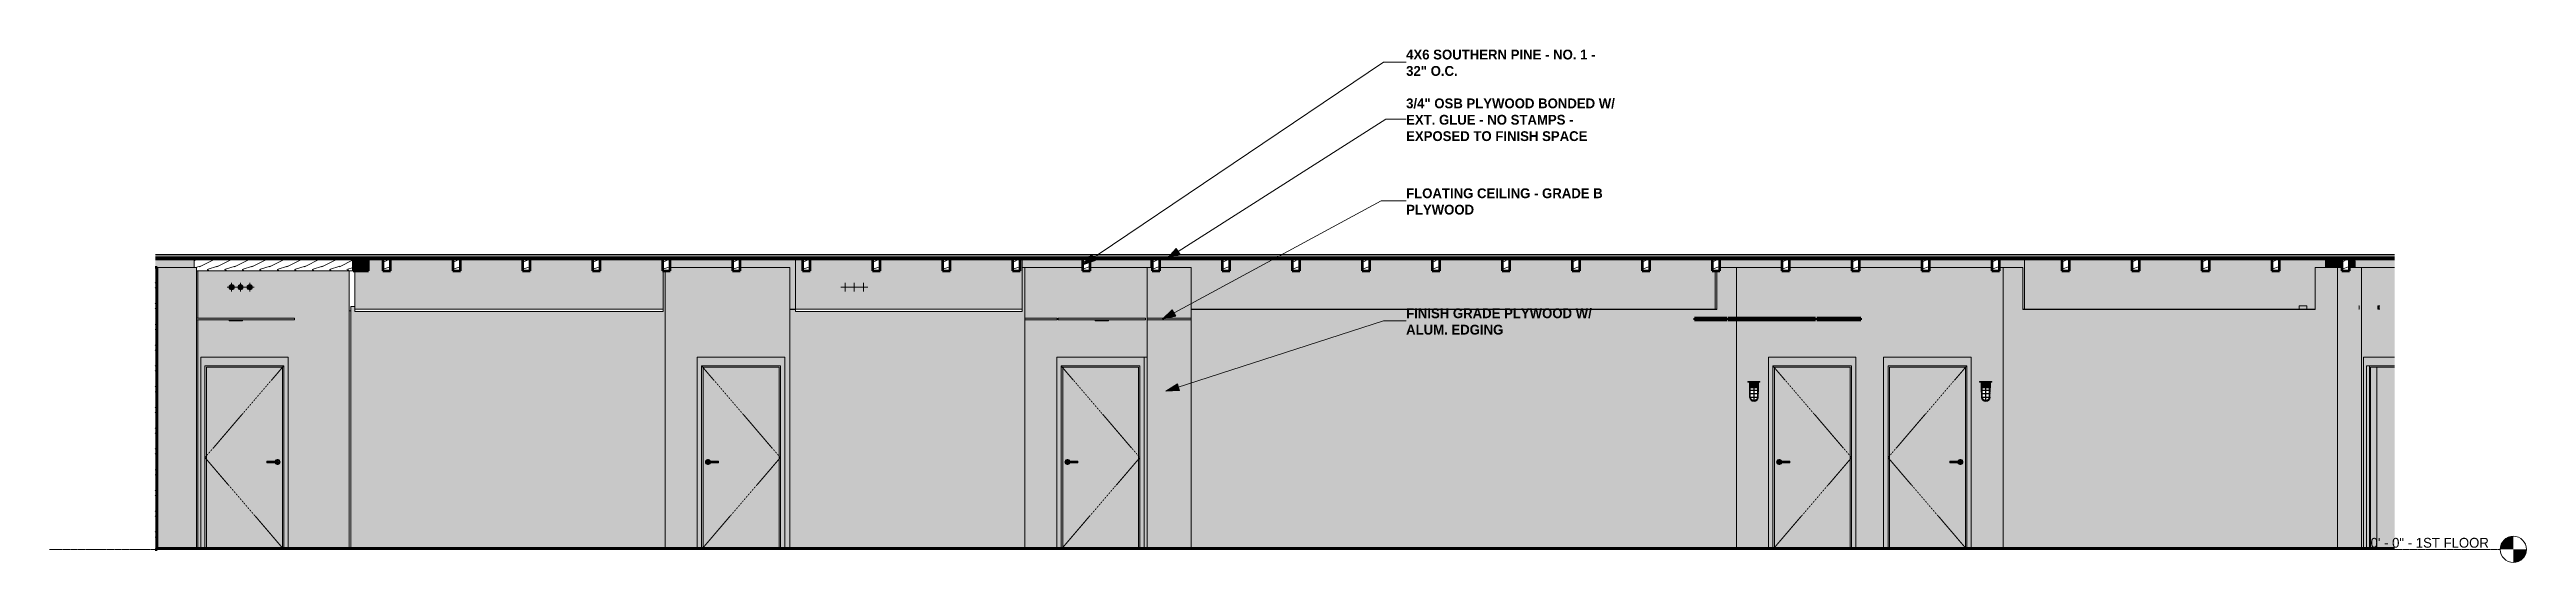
# Model space of a CAD drawing. Header units: inches. Extents: x -3547 to 717, y -19 to 229.
# Drawn here: x -3547 to -2414, y -6 to 229 of the extents above; entities that cross this region are included whole.
import ezdxf

# ---------------------------------------------------------------- set-up
doc = ezdxf.new("R2010")
doc.units = ezdxf.units.IN
doc.header["$MEASUREMENT"] = 0
doc.linetypes.add('Dash 1_16_', pattern=[0.125, 0.0625, -0.0625])
doc.linetypes.add('Grid Line 1_2_', pattern=[0.875, 0.5, -0.125, 0.125, -0.125])
for name, color, linetype, lineweight in [('0-1', 7, 'Continuous', 5), ('0-2', 250, 'Continuous', 9), ('A-CLNG', 13, 'Continuous', 18), ('A-CLNG-1', 7, 'Continuous', 18), ('A-CLNG-2', 13, 'Continuous', 5), ('A-CLNG-3', 13, 'Continuous', 60), ('A-DOOR', 31, 'Continuous', 18), ('A-DOOR-1', 31, 'Dash 1_16_', 9), ('A-DOOR-2', 31, 'Continuous', 9), ('A-DOOR-FRAM', 31, 'Continuous', 9), ('A-DOOR-FRAM-1', 31, 'Continuous', 18), ('A-FLOR-1', 31, 'Continuous', 5), ('A-FLOR-2', 8, 'Continuous', 5), ('A-FLOR-3', 7, 'Continuous', 18), ('A-FLOR-4', 10, 'Continuous', 60), ('A-FLOR-LEVL', 51, 'Continuous', 9), ('A-FLOR-LEVL-1', 51, 'Grid Line 1_2_', 9), ('A-FLOR-MCUT-1', 7, 'Continuous', 18), ('A-FLOR-PATT-1', 250, 'Continuous', 9), ('A-FLOR-PATT-2', 253, 'Continuous', 9), ('A-WALL', 113, 'Continuous', 18), ('A-WALL-1', 7, 'Continuous', 18), ('A-WALL-PATT-1', 111, 'Continuous', 9), ('E-LITE-EQPM', 33, 'Continuous', 9), ('G-ANNO-TEXT', 231, 'Continuous', 9), ('I-WALL', 2, 'Continuous', 18), ('I-WALL-1', 2, 'Continuous', 5), ('I-WALL-2', 2, 'Continuous', 60), ('P-PIPE', 3, 'Continuous', 9), ('P-PIPE-CNTR', 3, 'Continuous', 9), ('S-BEAM', 12, 'Continuous', 9), ('S-BEAM-1', 250, 'Continuous', 9), ('S-BEAM-2', 10, 'Continuous', 60), ('S-BEAM-3', 254, 'Continuous', 9), ('S-BEAM-4', 35, 'Continuous', 9)]:
    doc.layers.add(name, color=color, linetype=linetype, lineweight=lineweight)
doc.styles.add('Century Gothic', font='ufonts.com_century-gothic.ttf', dxfattribs={"height": 4.5})
doc.styles.add('Century Gothic_B', font='GOTHICB.TTF', dxfattribs={"height": 4.5})
pattern_1 = [(0, (0, 0), (0, 2.399), []), (315, (0, 0), (2.3985062, 0), [3.393, -3.393]), (45, (0, 0), (2.3985062, 0), [3.393, -3.393])]
pattern_2 = [(216.87, (3.199, 7.997), (23.9897714, 15.99364286), [3.998, -35.986]), (206.565, (7.997, 5.598), (-7.9970807, -7.996619), [8.941, -8.941]), (198.435, (7.997, 1.599), (-15.9938446, -7.9970983), [5.058, -20.23])]

msp = doc.modelspace()

# ---------------------------------------------------------------- texts
at = {"layer": 'A-FLOR-LEVL', "insert": (-2485.7037, 5.27539), "char_height": 4.5, "width": 64.9935, "attachment_point": 1, "style": 'Century Gothic'}
msp.add_mtext('0\' - 0" - 1ST FLOOR', dxfattribs=at)
at = {"layer": 'G-ANNO-TEXT', "char_height": 4.5, "attachment_point": 1, "style": 'Century Gothic_B'}
for s, insert, width in [('4X6 SOUTHERN PINE - NO. 1 -', (-2926.81663, 228.78033), 106.8075), ('32" O.C.', (-2926.81663, 221.28033), 30.4515), ('3/4" OSB PLYWOOD BONDED W/', (-2926.81663, 206.43266), 118.9275), ('EXT. GLUE - NO STAMPS -', (-2926.81663, 198.93266), 91.3545), ('EXPOSED TO FINISH SPACE', (-2926.81663, 191.43266), 97.4145), ('FLOATING CEILING - GRADE B', (-2926.81663, 165.28196), 109.383), ('PLYWOOD', (-2926.81663, 157.78196), 38.0265), ('ALUM. EDGING', (-2926.81663, 102.83826), 55.752), ('FINISH GRADE PLYWOOD W/', (-2926.81663, 110.33826), 104.232)]:
    msp.add_mtext(s, dxfattribs=dict(at, insert=insert, width=width))

# ---------------------------------------------------------------- blocks, each defined once
blk = doc.blocks.new('CTR - 1st Phase - Shell_rvt-1-INTERIOR ELEVATION - CORRIDOR WEST _103_W_ - 1ST FLOOR -  EAST WALL')
at = {"layer": 'A-FLOR-1'}
for points in [[(-3481.2, 129), (-3481.2, 133), (-3498.9, 133), (-3498.9, 129), (-3484.3, 129)], [(-3266.6, 110), (-3266.6, 127.5), (-3266.9, 127.5), (-3266.9, 133), (-3295.4, 133), (-3295.4, 127.5), (-3298.9, 127.5), (-3298.9, 133), (-3327.4, 133), (-3327.4, 127.5), (-3330.9, 127.5), (-3330.9, 133), (-3359.4, 133), (-3359.4, 127.5), (-3362.9, 127.5), (-3362.9, 133), (-3391.4, 133), (-3391.4, 127.5), (-3394.9, 127.5), (-3394.9, 133), (-3401.4, 133), (-3401.4, 127.5), (-3407.7, 127.5), (-3407.7, 110), (-3370.9, 110)], [(-3114.9, 110), (-3102.4, 110), (-3102.4, 133), (-3103.4, 133), (-3103.4, 127.5), (-3106.9, 127.5), (-3106.9, 133), (-3135.4, 133), (-3135.4, 127.5), (-3138.9, 127.5), (-3138.9, 133), (-3167.4, 133), (-3167.4, 127.5), (-3170.9, 127.5), (-3170.9, 133), (-3199.4, 133), (-3199.4, 127.5), (-3202.9, 127.5), (-3202.9, 133), (-3206.1, 133), (-3206.1, 110), (-3178.9, 110)], [(-2514.8, 110), (-2511.1, 110), (-2511.1, 129), (-2506.3, 129), (-2506.3, 133), (-2527.4, 133), (-2527.4, 127.5), (-2530.9, 127.5), (-2530.9, 133), (-2559.4, 133), (-2559.4, 127.5), (-2562.9, 127.5), (-2562.9, 133), (-2591.4, 133), (-2591.4, 127.5), (-2594.9, 127.5), (-2594.9, 133), (-2623.4, 133), (-2623.4, 127.5), (-2626.9, 127.5), (-2626.9, 133), (-2644, 133), (-2644, 110), (-2516.8, 110)], [(-2492.7, 129), (-2474.7, 129), (-2474.7, 133), (-2480.6, 133), (-2480.6, 132.5), (-2482.4, 132.5), (-2482.4, 133), (-2490.9, 133), (-2490.9, 132.5), (-2492.5, 132.5), (-2492.7, 132), (-2492.7, 129.3)]]:
    blk.add_hatch(color=256, dxfattribs=at).paths.add_polyline_path(points, flags=0)
h = blk.add_hatch(color=256, dxfattribs=at)
h.paths.add_polyline_path([(-3208.8, 110), (-3206.1, 110), (-3206.1, 133), (-3231.4, 133), (-3231.4, 129), (-3208.8, 129), (-3208.8, 111)], flags=0)
h.paths.add_polyline_path([(-3256, 129), (-3234.9, 129), (-3234.9, 133), (-3263.4, 133), (-3263.4, 129)], flags=0)
h = blk.add_hatch(color=256, dxfattribs=at)
h.paths.add_polyline_path([(-3102.4, 129), (-3074.9, 129), (-3074.9, 133), (-3102.4, 133)], flags=0)
h.paths.add_polyline_path([(-3044.7, 129), (-3043.6, 129), (-3043.6, 133), (-3071.4, 133), (-3071.4, 129), (-3045.2, 129)], flags=0)
h = blk.add_hatch(color=256, dxfattribs=at)
h.paths.add_polyline_path([(-2847.4, 110), (-2785.5, 110), (-2785.5, 127.5), (-2786.9, 127.5), (-2786.9, 133), (-2815.4, 133), (-2815.4, 127.5), (-2818.9, 127.5), (-2818.9, 133), (-2847.4, 133), (-2847.4, 127.5), (-2850.9, 127.5), (-2850.9, 133), (-2879.4, 133), (-2879.4, 127.5), (-2882.9, 127.5), (-2882.9, 133), (-2911.4, 133), (-2911.4, 127.5), (-2914.9, 127.5), (-2914.9, 133), (-2943.4, 133), (-2943.4, 127.5), (-2946.9, 127.5), (-2946.9, 133), (-2975.4, 133), (-2975.4, 127.5), (-2978.9, 127.5), (-2978.9, 133), (-3007.4, 133), (-3007.4, 127.5), (-3010.9, 127.5), (-3010.9, 133), (-3039.4, 133), (-3039.4, 129), (-3025.1, 129), (-3025.1, 110), (-2850.9, 110)], flags=0)
h.paths.add_polyline_path([(-3042.9, 129), (-3042.9, 133), (-3043.6, 133), (-3043.6, 129)], flags=0)
h = blk.add_hatch(color=256, dxfattribs=at)
h.paths.add_polyline_path([(-2785.5, 110), (-2784.7, 110), (-2784.7, 127.5), (-2785.5, 127.5)], flags=0)
h.paths.add_polyline_path([(-2644, 110), (-2644, 133), (-2655.4, 133), (-2655.4, 129), (-2644.7, 129), (-2644.7, 110)], flags=0)
h.paths.add_polyline_path([(-2730.8, 129), (-2722.9, 129), (-2722.9, 133), (-2751.4, 133), (-2751.4, 129)], flags=0)
h.paths.add_polyline_path([(-2666.8, 129), (-2658.9, 129), (-2658.9, 133), (-2687.4, 133), (-2687.4, 129), (-2668.6, 129)], flags=0)
h.paths.add_polyline_path([(-2714.7, 129), (-2690.9, 129), (-2690.9, 133), (-2719.4, 133), (-2719.4, 129), (-2719, 129)], flags=0)
h.paths.add_polyline_path([(-2775.7, 129), (-2754.9, 129), (-2754.9, 133), (-2783.4, 133), (-2783.4, 129)], flags=0)
h = blk.add_hatch(color=256, dxfattribs=at)
h.paths.add_polyline_path([(-2495.1, 129), (-2492.7, 129), (-2492.7, 132.1), (-2492.9, 132.5), (-2494.4, 132.5), (-2494.4, 133), (-2495.4, 133), (-2495.4, 129)], flags=0)
h.paths.add_polyline_path([(-2506.3, 129), (-2498.9, 129), (-2498.9, 133), (-2502.9, 133), (-2502.9, 132.5), (-2506.3, 132.5), (-2506.3, 130)], flags=0)
at = {"layer": 'A-FLOR-2'}
blk.add_hatch(color=256, dxfattribs=at).paths.add_polyline_path([(-3050.9, 133.7), (-2474.7, 133.8), (-2474.7, 134.2), (-3498.9, 134.2), (-3498.9, 133.7), (-3082.9, 133.7)], flags=0)
at = {"layer": 'A-FLOR-PATT-1'}
h = blk.add_hatch(dxfattribs=at)
h.set_pattern_fill('FP_2', color=256, style=0, pattern_type=2)
h.set_pattern_definition(pattern_1)
h.paths.add_polyline_path([(-2478.8, 135), (-2474.7, 135), (-2474.7, 135.2), (-3498.9, 135.2), (-3498.9, 135), (-2480.8, 135)], flags=0)
h = blk.add_hatch(dxfattribs=at)
h.set_pattern_fill('FP_2', color=256, style=0, pattern_type=2)
h.set_pattern_definition(pattern_1)
h.paths.add_polyline_path([(-3104.2, 133), (-2474.7, 133), (-2474.7, 133.7), (-3498.9, 133.7), (-3498.9, 133), (-3114.9, 133)], flags=0)
h = blk.add_hatch(dxfattribs=at)
h.set_pattern_fill('FP_1', color=256, style=0, pattern_type=2)
h.set_pattern_definition([(135, (0, 0), (-2.1213203, -2.1213203), [])])
h.paths.add_polyline_path([(-2602.8, 0), (-2474.7, 0), (-2474.7, 0.4), (-3498.9, 0.4), (-3498.9, 0), (-2644.7, 0)], flags=0)
at = {"layer": 'A-FLOR-PATT-2'}
h = blk.add_hatch(dxfattribs=at)
h.set_pattern_fill('FP_3', color=256, style=0, pattern_type=2)
h.set_pattern_definition([(0, (0, 0), (7.68, 1.92), [0.634, -5.126, 0.634, -5.126, -30.72]), (0, (0, 0), (7.68, 1.92), [-11.52, 0.634, -10.886, 0.634, -5.126, -13.44]), (0, (0, 0), (7.68, 1.92), [-28.8, 0.634, -3.206, 0.634, -8.966]), (120, (2.88, 0.96), (-5.5027688, 5.6910751), [0.634, -5.126, 0.634, -5.126, -30.72]), (120, (2.88, 0.96), (-5.5027688, 5.6910751), [-11.52, 0.634, -10.886, 0.634, -5.126, -13.44]), (120, (2.88, 0.96), (-5.5027688, 5.6910751), [-28.8, 0.634, -3.206, 0.634, -8.966]), (240, (3.84, 4.8), (-2.1772312, -7.6110751), [0.634, -5.126, 0.634, -5.126, -30.72]), (240, (3.84, 4.8), (-2.1772312, -7.6110751), [-11.52, 0.634, -10.886, 0.634, -5.126, -13.44]), (240, (3.84, 4.8), (-2.1772312, -7.6110751), [-28.8, 0.634, -3.206, 0.634, -8.966])])
h.paths.add_polyline_path([(-3043.6, 134.2), (-2474.7, 134.3), (-2474.7, 135), (-3498.9, 135), (-3498.9, 134.2), (-3050.9, 134.2)], flags=0)
at = {"layer": 'A-CLNG-1'}
for p, q in [((-3407.7, 110), (-3266.6, 110)), ((-3407.7, 108.9), (-3407.7, 110)), ((-3266.6, 108.9), (-3407.7, 108.9)), ((-3266.6, 108.9), (-3266.6, 110)), ((-3208.8, 110), (-3206.1, 110)), ((-3206.1, 110), (-3102.4, 110)), ((-3206.1, 108.9), (-3206.1, 110)), ((-3102.4, 108.9), (-3206.1, 108.9)), ((-3102.4, 108.9), (-3102.4, 110)), ((-3025.1, 110), (-2785.5, 110)), ((-2785.5, 110), (-2784.7, 110)), ((-2785.5, 109.9), (-2785.5, 110)), ((-2644.7, 110), (-2644, 110)), ((-2644, 110), (-2511.1, 110)), ((-2644, 109.9), (-2644, 110))]:
    blk.add_line(p, q, dxfattribs=at)
at = {"layer": 'A-FLOR-3'}
for p, q in [((-3481.2, 133), (-3481.2, 129)), ((-3407.7, 127.5), (-3407.7, 110)), ((-3266.6, 127.5), (-3266.6, 110)), ((-3206.1, 133), (-3206.1, 110)), ((-3102.4, 133), (-3102.4, 110)), ((-3043.6, 133), (-3043.6, 129)), ((-2785.5, 127.5), (-2785.5, 110)), ((-2644, 133), (-2644, 110)), ((-2506.3, 133), (-2506.3, 129)), ((-2492.7, 132.1), (-2492.7, 129)), ((-3266.6, 110), (-3407.7, 110)), ((-3206.1, 110), (-3208.8, 110)), ((-3102.4, 110), (-3206.1, 110)), ((-2785.5, 110), (-3025.1, 110)), ((-2784.7, 110), (-2785.5, 110)), ((-2644, 110), (-2644.7, 110)), ((-2511.1, 110), (-2644, 110))]:
    blk.add_line(p, q, dxfattribs=at)
at = {"layer": 'A-FLOR-4'}
for p, q in [((-3498.9, 133), (-2474.7, 133)), ((-2474.7, 0.4), (-3498.9, 0.4))]:
    blk.add_line(p, q, dxfattribs=at)
at = {"layer": 'A-FLOR-MCUT-1'}
for p, q in [((-2474.7, 135), (-3498.9, 135)), ((-2474.7, 134.2), (-3498.9, 134.2)), ((-2474.7, 133.7), (-3498.9, 133.7)), ((-2474.7, 0), (-3498.9, 0))]:
    blk.add_line(p, q, dxfattribs=at)
at = {"layer": 'A-WALL-1'}
for p, q in [((-3410.3, 109.2), (-3410.3, 127.5)), ((-3410.3, 0.4), (-3410.3, 109.2)), ((-3409.5, 109.2), (-3410.3, 109.2))]:
    blk.add_line(p, q, dxfattribs=at)
blk = doc.blocks.new('LVL-Laminated Veneer Lumber - 4X6 S_ PINE - NO_ 1-2391453-INTERIOR ELEVATION - CORRIDOR WEST _103_W_ - 1ST FLOOR -  EAST WALL')
at = {"layer": 'S-BEAM'}
h = blk.add_hatch(dxfattribs=at)
h.set_pattern_fill('FP_6', color=256, style=0, pattern_type=2)
h.set_pattern_definition(pattern_2)
h.paths.add_polyline_path([(-3474.3, 127.5), (-3408.4, 127.5), (-3408.4, 133), (-3481.2, 133), (-3481.2, 129), (-3480, 129), (-3480, 127.5), (-3479.4, 127.5)], flags=0)
at = {"layer": 'S-BEAM-1'}
blk.add_line((-3480, 127.5), (-3408.4, 127.5), dxfattribs=at)
blk = doc.blocks.new('LVL-Laminated Veneer Lumber - 4X6 S_ PINE - NO_ 1-1619292-INTERIOR ELEVATION - CORRIDOR WEST _103_W_ - 1ST FLOOR -  EAST WALL')
at = {"layer": 'S-BEAM'}
h = blk.add_hatch(dxfattribs=at)
h.set_pattern_fill('FP_6', color=256, style=0, pattern_type=2)
h.set_pattern_definition(pattern_2)
h.paths.add_polyline_path([(-3362.9, 127.5), (-3359.4, 127.5), (-3359.4, 133), (-3362.9, 133)], flags=0)
at = {"layer": 'S-BEAM-2'}
for p, q in [((-3359.4, 133), (-3362.9, 133)), ((-3362.9, 133), (-3362.9, 127.5)), ((-3362.9, 127.5), (-3359.4, 127.5)), ((-3359.4, 127.5), (-3359.4, 133))]:
    blk.add_line(p, q, dxfattribs=at)
blk = doc.blocks.new('LVL-Laminated Veneer Lumber - 4X6 S_ PINE - NO_ 1-V1-INTERIOR ELEVATION - CORRIDOR WEST _103_W_ - 1ST FLOOR -  EAST WALL')
at = {"layer": 'S-BEAM'}
h = blk.add_hatch(dxfattribs=at)
h.set_pattern_fill('FP_6', color=256, style=0, pattern_type=2)
h.set_pattern_definition(pattern_2)
h.paths.add_polyline_path([(-3330.9, 127.5), (-3327.4, 127.5), (-3327.4, 133), (-3330.9, 133)], flags=0)
at = {"layer": 'S-BEAM-2'}
for p, q in [((-3327.4, 133), (-3330.9, 133)), ((-3330.9, 133), (-3330.9, 127.5)), ((-3330.9, 127.5), (-3327.4, 127.5)), ((-3327.4, 127.5), (-3327.4, 133))]:
    blk.add_line(p, q, dxfattribs=at)
blk = doc.blocks.new('LVL-Laminated Veneer Lumber - 4X6 S_ PINE - NO_ 1-V2-INTERIOR ELEVATION - CORRIDOR WEST _103_W_ - 1ST FLOOR -  EAST WALL')
at = {"layer": 'S-BEAM'}
h = blk.add_hatch(dxfattribs=at)
h.set_pattern_fill('FP_6', color=256, style=0, pattern_type=2)
h.set_pattern_definition(pattern_2)
h.paths.add_polyline_path([(-3295.4, 127.5), (-3295.4, 133), (-3298.9, 133), (-3298.9, 127.5)], flags=0)
at = {"layer": 'S-BEAM-2'}
for p, q in [((-3295.4, 133), (-3298.9, 133)), ((-3298.9, 133), (-3298.9, 127.5)), ((-3298.9, 127.5), (-3295.4, 127.5)), ((-3295.4, 127.5), (-3295.4, 133))]:
    blk.add_line(p, q, dxfattribs=at)
blk = doc.blocks.new('LVL-Laminated Veneer Lumber - 4X6 S_ PINE - NO_ 1-1619293-INTERIOR ELEVATION - CORRIDOR WEST _103_W_ - 1ST FLOOR -  EAST WALL')
at = {"layer": 'S-BEAM'}
h = blk.add_hatch(dxfattribs=at)
h.set_pattern_fill('FP_6', color=256, style=0, pattern_type=2)
h.set_pattern_definition(pattern_2)
h.paths.add_polyline_path([(-3266.6, 127.5), (-3263.4, 127.5), (-3263.4, 133), (-3266.9, 133), (-3266.9, 127.5)], flags=0)
at = {"layer": 'S-BEAM-2'}
for p, q in [((-3263.4, 133), (-3266.9, 133)), ((-3266.9, 133), (-3266.9, 127.5)), ((-3266.9, 127.5), (-3263.4, 127.5)), ((-3263.4, 127.5), (-3263.4, 133))]:
    blk.add_line(p, q, dxfattribs=at)
blk = doc.blocks.new('LVL-Laminated Veneer Lumber - 4X6 S_ PINE - NO_ 1-V3-INTERIOR ELEVATION - CORRIDOR WEST _103_W_ - 1ST FLOOR -  EAST WALL')
at = {"layer": 'S-BEAM'}
h = blk.add_hatch(dxfattribs=at)
h.set_pattern_fill('FP_6', color=256, style=0, pattern_type=2)
h.set_pattern_definition(pattern_2)
h.paths.add_polyline_path([(-3231.4, 127.5), (-3231.4, 133), (-3234.9, 133), (-3234.9, 127.5)], flags=0)
at = {"layer": 'S-BEAM-2'}
for p, q in [((-3231.4, 133), (-3234.9, 133)), ((-3234.9, 133), (-3234.9, 127.5)), ((-3234.9, 127.5), (-3231.4, 127.5)), ((-3231.4, 127.5), (-3231.4, 133))]:
    blk.add_line(p, q, dxfattribs=at)
blk = doc.blocks.new('LVL-Laminated Veneer Lumber - 4X6 S_ PINE - NO_ 1-V4-INTERIOR ELEVATION - CORRIDOR WEST _103_W_ - 1ST FLOOR -  EAST WALL')
at = {"layer": 'S-BEAM'}
h = blk.add_hatch(dxfattribs=at)
h.set_pattern_fill('FP_6', color=256, style=0, pattern_type=2)
h.set_pattern_definition(pattern_2)
h.paths.add_polyline_path([(-3199.4, 127.5), (-3199.4, 133), (-3202.9, 133), (-3202.9, 127.5)], flags=0)
at = {"layer": 'S-BEAM-2'}
for p, q in [((-3199.4, 133), (-3202.9, 133)), ((-3202.9, 133), (-3202.9, 127.5)), ((-3202.9, 127.5), (-3199.4, 127.5)), ((-3199.4, 127.5), (-3199.4, 133))]:
    blk.add_line(p, q, dxfattribs=at)
blk = doc.blocks.new('LVL-Laminated Veneer Lumber - 4X6 S_ PINE - NO_ 1-V5-INTERIOR ELEVATION - CORRIDOR WEST _103_W_ - 1ST FLOOR -  EAST WALL')
at = {"layer": 'S-BEAM'}
h = blk.add_hatch(dxfattribs=at)
h.set_pattern_fill('FP_6', color=256, style=0, pattern_type=2)
h.set_pattern_definition(pattern_2)
h.paths.add_polyline_path([(-3167.4, 127.5), (-3167.4, 133), (-3170.9, 133), (-3170.9, 127.5)], flags=0)
at = {"layer": 'S-BEAM-2'}
for p, q in [((-3167.4, 133), (-3170.9, 133)), ((-3170.9, 133), (-3170.9, 127.5)), ((-3170.9, 127.5), (-3167.4, 127.5)), ((-3167.4, 127.5), (-3167.4, 133))]:
    blk.add_line(p, q, dxfattribs=at)
blk = doc.blocks.new('LVL-Laminated Veneer Lumber - 4X6 S_ PINE - NO_ 1-V6-INTERIOR ELEVATION - CORRIDOR WEST _103_W_ - 1ST FLOOR -  EAST WALL')
at = {"layer": 'S-BEAM'}
h = blk.add_hatch(dxfattribs=at)
h.set_pattern_fill('FP_6', color=256, style=0, pattern_type=2)
h.set_pattern_definition(pattern_2)
h.paths.add_polyline_path([(-3135.4, 127.5), (-3135.4, 133), (-3138.9, 133), (-3138.9, 127.5)], flags=0)
at = {"layer": 'S-BEAM-2'}
for p, q in [((-3135.4, 133), (-3138.9, 133)), ((-3138.9, 133), (-3138.9, 127.5)), ((-3138.9, 127.5), (-3135.4, 127.5)), ((-3135.4, 127.5), (-3135.4, 133))]:
    blk.add_line(p, q, dxfattribs=at)
blk = doc.blocks.new('LVL-Laminated Veneer Lumber - 4X6 S_ PINE - NO_ 1-V7-INTERIOR ELEVATION - CORRIDOR WEST _103_W_ - 1ST FLOOR -  EAST WALL')
at = {"layer": 'S-BEAM'}
h = blk.add_hatch(dxfattribs=at)
h.set_pattern_fill('FP_6', color=256, style=0, pattern_type=2)
h.set_pattern_definition(pattern_2)
h.paths.add_polyline_path([(-3103.4, 127.5), (-3103.4, 133), (-3106.9, 133), (-3106.9, 127.5)], flags=0)
at = {"layer": 'S-BEAM-2'}
for p, q in [((-3103.4, 133), (-3106.9, 133)), ((-3106.9, 133), (-3106.9, 127.5)), ((-3106.9, 127.5), (-3103.4, 127.5)), ((-3103.4, 127.5), (-3103.4, 133))]:
    blk.add_line(p, q, dxfattribs=at)
blk = doc.blocks.new('LVL-Laminated Veneer Lumber - 4X6 S_ PINE - NO_ 1-1619295-INTERIOR ELEVATION - CORRIDOR WEST _103_W_ - 1ST FLOOR -  EAST WALL')
at = {"layer": 'S-BEAM'}
h = blk.add_hatch(dxfattribs=at)
h.set_pattern_fill('FP_6', color=256, style=0, pattern_type=2)
h.set_pattern_definition(pattern_2)
h.paths.add_polyline_path([(-3074.9, 127.5), (-3071.4, 127.5), (-3071.4, 133), (-3074.9, 133), (-3074.9, 129)], flags=0)
at = {"layer": 'S-BEAM-2'}
for p, q in [((-3071.4, 133), (-3074.9, 133)), ((-3074.9, 133), (-3074.9, 127.5)), ((-3074.9, 127.5), (-3071.4, 127.5)), ((-3071.4, 127.5), (-3071.4, 133))]:
    blk.add_line(p, q, dxfattribs=at)
blk = doc.blocks.new('LVL-Laminated Veneer Lumber - 4X6 S_ PINE - NO_ 1-V8-INTERIOR ELEVATION - CORRIDOR WEST _103_W_ - 1ST FLOOR -  EAST WALL')
at = {"layer": 'S-BEAM'}
h = blk.add_hatch(dxfattribs=at)
h.set_pattern_fill('FP_6', color=256, style=0, pattern_type=2)
h.set_pattern_definition(pattern_2)
h.paths.add_polyline_path([(-3039.4, 127.5), (-3039.4, 133), (-3042.9, 133), (-3042.9, 127.5)], flags=0)
at = {"layer": 'S-BEAM-2'}
for p, q in [((-3039.4, 133), (-3042.9, 133)), ((-3042.9, 133), (-3042.9, 127.5)), ((-3042.9, 127.5), (-3039.4, 127.5)), ((-3039.4, 127.5), (-3039.4, 133))]:
    blk.add_line(p, q, dxfattribs=at)
blk = doc.blocks.new('LVL-Laminated Veneer Lumber - 4X6 S_ PINE - NO_ 1-V9-INTERIOR ELEVATION - CORRIDOR WEST _103_W_ - 1ST FLOOR -  EAST WALL')
at = {"layer": 'S-BEAM'}
h = blk.add_hatch(dxfattribs=at)
h.set_pattern_fill('FP_6', color=256, style=0, pattern_type=2)
h.set_pattern_definition(pattern_2)
h.paths.add_polyline_path([(-3010.9, 127.5), (-3007.4, 127.5), (-3007.4, 133), (-3010.9, 133)], flags=0)
at = {"layer": 'S-BEAM-2'}
for p, q in [((-3007.4, 133), (-3010.9, 133)), ((-3010.9, 133), (-3010.9, 127.5)), ((-3010.9, 127.5), (-3007.4, 127.5)), ((-3007.4, 127.5), (-3007.4, 133))]:
    blk.add_line(p, q, dxfattribs=at)
blk = doc.blocks.new('LVL-Laminated Veneer Lumber - 4X6 S_ PINE - NO_ 1-V10-INTERIOR ELEVATION - CORRIDOR WEST _103_W_ - 1ST FLOOR -  EAST WALL')
at = {"layer": 'S-BEAM'}
h = blk.add_hatch(dxfattribs=at)
h.set_pattern_fill('FP_6', color=256, style=0, pattern_type=2)
h.set_pattern_definition(pattern_2)
h.paths.add_polyline_path([(-2975.4, 127.5), (-2975.4, 133), (-2978.9, 133), (-2978.9, 127.5)], flags=0)
at = {"layer": 'S-BEAM-2'}
for p, q in [((-2975.4, 133), (-2978.9, 133)), ((-2978.9, 133), (-2978.9, 127.5)), ((-2978.9, 127.5), (-2975.4, 127.5)), ((-2975.4, 127.5), (-2975.4, 133))]:
    blk.add_line(p, q, dxfattribs=at)
blk = doc.blocks.new('LVL-Laminated Veneer Lumber - 4X6 S_ PINE - NO_ 1-V11-INTERIOR ELEVATION - CORRIDOR WEST _103_W_ - 1ST FLOOR -  EAST WALL')
at = {"layer": 'S-BEAM'}
h = blk.add_hatch(dxfattribs=at)
h.set_pattern_fill('FP_6', color=256, style=0, pattern_type=2)
h.set_pattern_definition(pattern_2)
h.paths.add_polyline_path([(-2946.9, 127.5), (-2943.4, 127.5), (-2943.4, 133), (-2946.9, 133)], flags=0)
at = {"layer": 'S-BEAM-2'}
for p, q in [((-2943.4, 133), (-2946.9, 133)), ((-2946.9, 133), (-2946.9, 127.5)), ((-2946.9, 127.5), (-2943.4, 127.5)), ((-2943.4, 127.5), (-2943.4, 133))]:
    blk.add_line(p, q, dxfattribs=at)
blk = doc.blocks.new('LVL-Laminated Veneer Lumber - 4X6 S_ PINE - NO_ 1-V12-INTERIOR ELEVATION - CORRIDOR WEST _103_W_ - 1ST FLOOR -  EAST WALL')
at = {"layer": 'S-BEAM'}
h = blk.add_hatch(dxfattribs=at)
h.set_pattern_fill('FP_6', color=256, style=0, pattern_type=2)
h.set_pattern_definition(pattern_2)
h.paths.add_polyline_path([(-3391.4, 127.5), (-3391.4, 133), (-3394.9, 133), (-3394.9, 127.5)], flags=0)
at = {"layer": 'S-BEAM-2'}
for p, q in [((-3391.4, 133), (-3394.9, 133)), ((-3394.9, 133), (-3394.9, 127.5)), ((-3394.9, 127.5), (-3391.4, 127.5)), ((-3391.4, 127.5), (-3391.4, 133))]:
    blk.add_line(p, q, dxfattribs=at)
blk = doc.blocks.new('LVL-Laminated Veneer Lumber - 4X6 S_ PINE - NO_ 1-V13-INTERIOR ELEVATION - CORRIDOR WEST _103_W_ - 1ST FLOOR -  EAST WALL')
at = {"layer": 'S-BEAM'}
h = blk.add_hatch(dxfattribs=at)
h.set_pattern_fill('FP_6', color=256, style=0, pattern_type=2)
h.set_pattern_definition(pattern_2)
h.paths.add_polyline_path([(-2911.4, 127.5), (-2911.4, 133), (-2914.9, 133), (-2914.9, 127.5)], flags=0)
at = {"layer": 'S-BEAM-2'}
for p, q in [((-2911.4, 133), (-2914.9, 133)), ((-2914.9, 133), (-2914.9, 127.5)), ((-2914.9, 127.5), (-2911.4, 127.5)), ((-2911.4, 127.5), (-2911.4, 133))]:
    blk.add_line(p, q, dxfattribs=at)
blk = doc.blocks.new('LVL-Laminated Veneer Lumber - 4X6 S_ PINE - NO_ 1-V14-INTERIOR ELEVATION - CORRIDOR WEST _103_W_ - 1ST FLOOR -  EAST WALL')
at = {"layer": 'S-BEAM'}
h = blk.add_hatch(dxfattribs=at)
h.set_pattern_fill('FP_6', color=256, style=0, pattern_type=2)
h.set_pattern_definition(pattern_2)
h.paths.add_polyline_path([(-2882.9, 127.5), (-2879.4, 127.5), (-2879.4, 133), (-2882.9, 133), (-2882.9, 127.7)], flags=0)
at = {"layer": 'S-BEAM-2'}
for p, q in [((-2879.4, 133), (-2882.9, 133)), ((-2882.9, 133), (-2882.9, 127.5)), ((-2882.9, 127.5), (-2879.4, 127.5)), ((-2879.4, 127.5), (-2879.4, 133))]:
    blk.add_line(p, q, dxfattribs=at)
blk = doc.blocks.new('LVL-Laminated Veneer Lumber - 4X6 S_ PINE - NO_ 1-V15-INTERIOR ELEVATION - CORRIDOR WEST _103_W_ - 1ST FLOOR -  EAST WALL')
at = {"layer": 'S-BEAM'}
h = blk.add_hatch(dxfattribs=at)
h.set_pattern_fill('FP_6', color=256, style=0, pattern_type=2)
h.set_pattern_definition(pattern_2)
h.paths.add_polyline_path([(-2847.4, 127.5), (-2847.4, 133), (-2850.9, 133), (-2850.9, 127.5)], flags=0)
at = {"layer": 'S-BEAM-2'}
for p, q in [((-2847.4, 133), (-2850.9, 133)), ((-2850.9, 133), (-2850.9, 127.5)), ((-2850.9, 127.5), (-2847.4, 127.5)), ((-2847.4, 127.5), (-2847.4, 133))]:
    blk.add_line(p, q, dxfattribs=at)
blk = doc.blocks.new('LVL-Laminated Veneer Lumber - 4X6 S_ PINE - NO_ 1-V16-INTERIOR ELEVATION - CORRIDOR WEST _103_W_ - 1ST FLOOR -  EAST WALL')
at = {"layer": 'S-BEAM'}
h = blk.add_hatch(dxfattribs=at)
h.set_pattern_fill('FP_6', color=256, style=0, pattern_type=2)
h.set_pattern_definition(pattern_2)
h.paths.add_polyline_path([(-2818.9, 127.5), (-2815.4, 127.5), (-2815.4, 133), (-2818.9, 133), (-2818.9, 129.8)], flags=0)
at = {"layer": 'S-BEAM-2'}
for p, q in [((-2815.4, 133), (-2818.9, 133)), ((-2818.9, 133), (-2818.9, 127.5)), ((-2818.9, 127.5), (-2815.4, 127.5)), ((-2815.4, 127.5), (-2815.4, 133))]:
    blk.add_line(p, q, dxfattribs=at)
blk = doc.blocks.new('LVL-Laminated Veneer Lumber - 4X6 S_ PINE - NO_ 1-V17-INTERIOR ELEVATION - CORRIDOR WEST _103_W_ - 1ST FLOOR -  EAST WALL')
at = {"layer": 'S-BEAM'}
h = blk.add_hatch(dxfattribs=at)
h.set_pattern_fill('FP_6', color=256, style=0, pattern_type=2)
h.set_pattern_definition(pattern_2)
h.paths.add_polyline_path([(-2784.7, 127.5), (-2783.4, 127.5), (-2783.4, 133), (-2786.9, 133), (-2786.9, 127.5), (-2785.5, 127.5)], flags=0)
at = {"layer": 'S-BEAM-2'}
for p, q in [((-2783.4, 133), (-2786.9, 133)), ((-2786.9, 133), (-2786.9, 127.5)), ((-2786.9, 127.5), (-2783.4, 127.5)), ((-2783.4, 127.5), (-2783.4, 133))]:
    blk.add_line(p, q, dxfattribs=at)
blk = doc.blocks.new('LVL-Laminated Veneer Lumber - 4X6 S_ PINE - NO_ 1-V18-INTERIOR ELEVATION - CORRIDOR WEST _103_W_ - 1ST FLOOR -  EAST WALL')
at = {"layer": 'S-BEAM'}
h = blk.add_hatch(dxfattribs=at)
h.set_pattern_fill('FP_6', color=256, style=0, pattern_type=2)
h.set_pattern_definition(pattern_2)
h.paths.add_polyline_path([(-2751.4, 127.5), (-2751.4, 133), (-2754.9, 133), (-2754.9, 127.5)], flags=0)
at = {"layer": 'S-BEAM-2'}
for p, q in [((-2751.4, 133), (-2754.9, 133)), ((-2754.9, 133), (-2754.9, 127.5)), ((-2754.9, 127.5), (-2751.4, 127.5)), ((-2751.4, 127.5), (-2751.4, 133))]:
    blk.add_line(p, q, dxfattribs=at)
blk = doc.blocks.new('LVL-Laminated Veneer Lumber - 4X6 S_ PINE - NO_ 1-2419997-INTERIOR ELEVATION - CORRIDOR WEST _103_W_ - 1ST FLOOR -  EAST WALL')
at = {"layer": 'S-BEAM'}
h = blk.add_hatch(dxfattribs=at)
h.set_pattern_fill('FP_6', color=256, style=0, pattern_type=2)
h.set_pattern_definition(pattern_2)
h.paths.add_polyline_path([(-2722.9, 127.5), (-2719.4, 127.5), (-2719.4, 133), (-2722.9, 133), (-2722.9, 129)], flags=0)
at = {"layer": 'S-BEAM-2'}
for p, q in [((-2719.4, 133), (-2722.9, 133)), ((-2722.9, 133), (-2722.9, 127.5)), ((-2722.9, 127.5), (-2719.4, 127.5)), ((-2719.4, 127.5), (-2719.4, 133))]:
    blk.add_line(p, q, dxfattribs=at)
blk = doc.blocks.new('LVL-Laminated Veneer Lumber - 4X6 S_ PINE - NO_ 1-V19-INTERIOR ELEVATION - CORRIDOR WEST _103_W_ - 1ST FLOOR -  EAST WALL')
at = {"layer": 'S-BEAM'}
h = blk.add_hatch(dxfattribs=at)
h.set_pattern_fill('FP_6', color=256, style=0, pattern_type=2)
h.set_pattern_definition(pattern_2)
h.paths.add_polyline_path([(-2687.4, 127.5), (-2687.4, 133), (-2690.9, 133), (-2690.9, 127.5)], flags=0)
at = {"layer": 'S-BEAM-2'}
for p, q in [((-2687.4, 133), (-2690.9, 133)), ((-2690.9, 133), (-2690.9, 127.5)), ((-2690.9, 127.5), (-2687.4, 127.5)), ((-2687.4, 127.5), (-2687.4, 133))]:
    blk.add_line(p, q, dxfattribs=at)
blk = doc.blocks.new('LVL-Laminated Veneer Lumber - 4X6 S_ PINE - NO_ 1-V20-INTERIOR ELEVATION - CORRIDOR WEST _103_W_ - 1ST FLOOR -  EAST WALL')
at = {"layer": 'S-BEAM'}
h = blk.add_hatch(dxfattribs=at)
h.set_pattern_fill('FP_6', color=256, style=0, pattern_type=2)
h.set_pattern_definition(pattern_2)
h.paths.add_polyline_path([(-2658.9, 127.5), (-2655.4, 127.5), (-2655.4, 133), (-2658.9, 133), (-2658.9, 129)], flags=0)
at = {"layer": 'S-BEAM-2'}
for p, q in [((-2655.4, 133), (-2658.9, 133)), ((-2658.9, 133), (-2658.9, 127.5)), ((-2658.9, 127.5), (-2655.4, 127.5)), ((-2655.4, 127.5), (-2655.4, 133))]:
    blk.add_line(p, q, dxfattribs=at)
blk = doc.blocks.new('LVL-Laminated Veneer Lumber - 4X6 S_ PINE - NO_ 1-1619286-INTERIOR ELEVATION - CORRIDOR WEST _103_W_ - 1ST FLOOR -  EAST WALL')
at = {"layer": 'S-BEAM'}
h = blk.add_hatch(dxfattribs=at)
h.set_pattern_fill('FP_6', color=256, style=0, pattern_type=2)
h.set_pattern_definition(pattern_2)
h.paths.add_polyline_path([(-2626.9, 127.5), (-2623.4, 127.5), (-2623.4, 133), (-2626.9, 133)], flags=0)
at = {"layer": 'S-BEAM-2'}
for p, q in [((-2623.4, 133), (-2626.9, 133)), ((-2626.9, 133), (-2626.9, 127.5)), ((-2626.9, 127.5), (-2623.4, 127.5)), ((-2623.4, 127.5), (-2623.4, 133))]:
    blk.add_line(p, q, dxfattribs=at)
blk = doc.blocks.new('LVL-Laminated Veneer Lumber - 4X6 S_ PINE - NO_ 1-V21-INTERIOR ELEVATION - CORRIDOR WEST _103_W_ - 1ST FLOOR -  EAST WALL')
at = {"layer": 'S-BEAM'}
h = blk.add_hatch(dxfattribs=at)
h.set_pattern_fill('FP_6', color=256, style=0, pattern_type=2)
h.set_pattern_definition(pattern_2)
h.paths.add_polyline_path([(-2591.4, 127.5), (-2591.4, 133), (-2594.9, 133), (-2594.9, 127.5)], flags=0)
at = {"layer": 'S-BEAM-2'}
for p, q in [((-2591.4, 133), (-2594.9, 133)), ((-2594.9, 133), (-2594.9, 127.5)), ((-2594.9, 127.5), (-2591.4, 127.5)), ((-2591.4, 127.5), (-2591.4, 133))]:
    blk.add_line(p, q, dxfattribs=at)
blk = doc.blocks.new('LVL-Laminated Veneer Lumber - 4X6 S_ PINE - NO_ 1-V22-INTERIOR ELEVATION - CORRIDOR WEST _103_W_ - 1ST FLOOR -  EAST WALL')
at = {"layer": 'S-BEAM'}
h = blk.add_hatch(dxfattribs=at)
h.set_pattern_fill('FP_6', color=256, style=0, pattern_type=2)
h.set_pattern_definition(pattern_2)
h.paths.add_polyline_path([(-2562.9, 127.5), (-2559.4, 127.5), (-2559.4, 133), (-2562.9, 133), (-2562.9, 132.6)], flags=0)
at = {"layer": 'S-BEAM-2'}
for p, q in [((-2559.4, 133), (-2562.9, 133)), ((-2562.9, 133), (-2562.9, 127.5)), ((-2562.9, 127.5), (-2559.4, 127.5)), ((-2559.4, 127.5), (-2559.4, 133))]:
    blk.add_line(p, q, dxfattribs=at)
blk = doc.blocks.new('LVL-Laminated Veneer Lumber - 4X6 S_ PINE - NO_ 1-V23-INTERIOR ELEVATION - CORRIDOR WEST _103_W_ - 1ST FLOOR -  EAST WALL')
at = {"layer": 'S-BEAM'}
h = blk.add_hatch(dxfattribs=at)
h.set_pattern_fill('FP_6', color=256, style=0, pattern_type=2)
h.set_pattern_definition(pattern_2)
h.paths.add_polyline_path([(-2530.9, 127.5), (-2527.4, 127.5), (-2527.4, 133), (-2530.9, 133), (-2530.9, 128.9)], flags=0)
at = {"layer": 'S-BEAM-2'}
for p, q in [((-2527.4, 133), (-2530.9, 133)), ((-2530.9, 133), (-2530.9, 127.5)), ((-2530.9, 127.5), (-2527.4, 127.5)), ((-2527.4, 127.5), (-2527.4, 133))]:
    blk.add_line(p, q, dxfattribs=at)
blk = doc.blocks.new('LVL-Laminated Veneer Lumber - 4X6 S_ PINE - NO_ 1-2421839-INTERIOR ELEVATION - CORRIDOR WEST _103_W_ - 1ST FLOOR -  EAST WALL')
at = {"layer": 'S-BEAM'}
h = blk.add_hatch(dxfattribs=at)
h.set_pattern_fill('FP_6', color=256, style=0, pattern_type=2)
h.set_pattern_definition(pattern_2)
h.paths.add_polyline_path([(-2495.4, 127.5), (-2495.4, 133), (-2498.9, 133), (-2498.9, 127.5), (-2498.8, 127.5)], flags=0)
at = {"layer": 'S-BEAM-2'}
for p, q in [((-2495.4, 133), (-2498.9, 133)), ((-2498.9, 133), (-2498.9, 127.5)), ((-2498.9, 127.5), (-2495.4, 127.5)), ((-2495.4, 127.5), (-2495.4, 133))]:
    blk.add_line(p, q, dxfattribs=at)
blk = doc.blocks.new('TRUSS - 24_-2436052-INTERIOR ELEVATION - CORRIDOR WEST _103_W_ - 1ST FLOOR -  EAST WALL')
at = {"layer": 'S-BEAM-3'}
for points in [[(-2480.8, 132.5), (-2480.6, 132.5), (-2480.6, 133), (-2482.4, 133), (-2482.4, 132.5)], [(-2481.5, 110), (-2481.5, 111.5), (-2482.4, 111.5), (-2482.4, 110)]]:
    blk.add_hatch(color=256, dxfattribs=at).paths.add_polyline_path(points, flags=0)
at = {"layer": 'S-BEAM-1'}
for p, q in [((-2482.4, 133), (-2482.4, 132.5)), ((-2482.4, 132.5), (-2480.6, 132.5)), ((-2482.4, 111.5), (-2482.4, 110)), ((-2481.5, 111.5), (-2482.4, 111.5)), ((-2482.4, 110), (-2481.5, 110))]:
    blk.add_line(p, q, dxfattribs=at)
blk = doc.blocks.new('TRUSS - 24_-2436092-INTERIOR ELEVATION - CORRIDOR WEST _103_W_ - 1ST FLOOR -  EAST WALL')
at = {"layer": 'S-BEAM-3'}
for points in [[(-2490.9, 132.5), (-2490.9, 133), (-2494.4, 133), (-2494.4, 132.5), (-2492.5, 132.5)], [(-2492.7, 132.1), (-2492.5, 132.5), (-2492.9, 132.5), (-2492.7, 132.1)], [(-2490.9, 110), (-2490.9, 111.5), (-2491, 111.5), (-2491, 110)]]:
    blk.add_hatch(color=256, dxfattribs=at).paths.add_polyline_path(points, flags=0)
at = {"layer": 'S-BEAM-1'}
for p, q in [((-2494.4, 133), (-2494.4, 132.5)), ((-2494.4, 132.5), (-2490.9, 132.5)), ((-2490.9, 132.5), (-2490.9, 133)), ((-2490.9, 111.5), (-2491, 111.5)), ((-2491, 110), (-2490.9, 110)), ((-2490.9, 110), (-2490.9, 111.5))]:
    blk.add_line(p, q, dxfattribs=at)
blk = doc.blocks.new('TRUSS - 24_-2436132-INTERIOR ELEVATION - CORRIDOR WEST _103_W_ - 1ST FLOOR -  EAST WALL')
at = {"layer": 'S-BEAM-3'}
blk.add_hatch(color=256, dxfattribs=at).paths.add_polyline_path([(-2504.8, 132.5), (-2502.9, 132.5), (-2502.9, 133), (-2506.3, 133), (-2506.3, 132.5)], flags=0)
at = {"layer": 'S-BEAM-1'}
for p, q in [((-2506.4, 133), (-2506.4, 132.5)), ((-2506.4, 132.5), (-2502.9, 132.5)), ((-2502.9, 132.5), (-2502.9, 133))]:
    blk.add_line(p, q, dxfattribs=at)
blk = doc.blocks.new('LVL-Laminated Veneer Lumber - _2_SISTERED 4X6 PINE-2259914-INTERIOR ELEVATION - CORRIDOR WEST _103_W_ - 1ST FLOOR -  EAST WALL')
at = {"layer": 'S-BEAM-4'}
blk.add_hatch(color=256, dxfattribs=at).paths.add_polyline_path([(-3401.4, 127.5), (-3401.4, 133), (-3408.4, 133), (-3408.4, 127.5), (-3402.3, 127.5)], flags=0)
at = {"layer": 'S-BEAM-2'}
for p, q in [((-3401.4, 133), (-3408.4, 133)), ((-3408.4, 133), (-3408.4, 127.5)), ((-3408.4, 127.5), (-3401.4, 127.5)), ((-3401.4, 127.5), (-3401.4, 133))]:
    blk.add_line(p, q, dxfattribs=at)
blk = doc.blocks.new('TRUSS - 24_-V24-INTERIOR ELEVATION - CORRIDOR WEST _103_W_ - 1ST FLOOR -  EAST WALL')
at = {"layer": 'S-BEAM-1'}
for p, q in [((-2518.4, 133), (-2518.4, 132.5)), ((-2518.4, 132.5), (-2514.9, 132.5)), ((-2514.9, 132.5), (-2514.9, 133)), ((-2518.4, 111.5), (-2518.4, 110)), ((-2514.9, 111.5), (-2518.4, 111.5)), ((-2518.4, 110), (-2514.9, 110)), ((-2514.9, 110), (-2514.9, 111.5))]:
    blk.add_line(p, q, dxfattribs=at)
blk = doc.blocks.new('CTR - 1st Phase - Structure_rvt-1-INTERIOR ELEVATION - CORRIDOR WEST _103_W_ - 1ST FLOOR -  EAST WALL')
at = {"layer": '0-2'}
for name in ['LVL-Laminated Veneer Lumber - 4X6 S_ PINE - NO_ 1-2391453-INTERIOR ELEVATION - CORRIDOR WEST _103_W_ - 1ST FLOOR -  EAST WALL', 'LVL-Laminated Veneer Lumber - _2_SISTERED 4X6 PINE-2259914-INTERIOR ELEVATION - CORRIDOR WEST _103_W_ - 1ST FLOOR -  EAST WALL', 'LVL-Laminated Veneer Lumber - 4X6 S_ PINE - NO_ 1-V12-INTERIOR ELEVATION - CORRIDOR WEST _103_W_ - 1ST FLOOR -  EAST WALL', 'LVL-Laminated Veneer Lumber - 4X6 S_ PINE - NO_ 1-1619292-INTERIOR ELEVATION - CORRIDOR WEST _103_W_ - 1ST FLOOR -  EAST WALL', 'LVL-Laminated Veneer Lumber - 4X6 S_ PINE - NO_ 1-V1-INTERIOR ELEVATION - CORRIDOR WEST _103_W_ - 1ST FLOOR -  EAST WALL', 'LVL-Laminated Veneer Lumber - 4X6 S_ PINE - NO_ 1-V2-INTERIOR ELEVATION - CORRIDOR WEST _103_W_ - 1ST FLOOR -  EAST WALL', 'LVL-Laminated Veneer Lumber - 4X6 S_ PINE - NO_ 1-1619293-INTERIOR ELEVATION - CORRIDOR WEST _103_W_ - 1ST FLOOR -  EAST WALL', 'LVL-Laminated Veneer Lumber - 4X6 S_ PINE - NO_ 1-V3-INTERIOR ELEVATION - CORRIDOR WEST _103_W_ - 1ST FLOOR -  EAST WALL', 'LVL-Laminated Veneer Lumber - 4X6 S_ PINE - NO_ 1-V4-INTERIOR ELEVATION - CORRIDOR WEST _103_W_ - 1ST FLOOR -  EAST WALL', 'LVL-Laminated Veneer Lumber - 4X6 S_ PINE - NO_ 1-V5-INTERIOR ELEVATION - CORRIDOR WEST _103_W_ - 1ST FLOOR -  EAST WALL', 'LVL-Laminated Veneer Lumber - 4X6 S_ PINE - NO_ 1-V6-INTERIOR ELEVATION - CORRIDOR WEST _103_W_ - 1ST FLOOR -  EAST WALL', 'LVL-Laminated Veneer Lumber - 4X6 S_ PINE - NO_ 1-V7-INTERIOR ELEVATION - CORRIDOR WEST _103_W_ - 1ST FLOOR -  EAST WALL', 'LVL-Laminated Veneer Lumber - 4X6 S_ PINE - NO_ 1-1619295-INTERIOR ELEVATION - CORRIDOR WEST _103_W_ - 1ST FLOOR -  EAST WALL', 'LVL-Laminated Veneer Lumber - 4X6 S_ PINE - NO_ 1-V8-INTERIOR ELEVATION - CORRIDOR WEST _103_W_ - 1ST FLOOR -  EAST WALL', 'LVL-Laminated Veneer Lumber - 4X6 S_ PINE - NO_ 1-V9-INTERIOR ELEVATION - CORRIDOR WEST _103_W_ - 1ST FLOOR -  EAST WALL', 'LVL-Laminated Veneer Lumber - 4X6 S_ PINE - NO_ 1-V10-INTERIOR ELEVATION - CORRIDOR WEST _103_W_ - 1ST FLOOR -  EAST WALL', 'LVL-Laminated Veneer Lumber - 4X6 S_ PINE - NO_ 1-V11-INTERIOR ELEVATION - CORRIDOR WEST _103_W_ - 1ST FLOOR -  EAST WALL', 'LVL-Laminated Veneer Lumber - 4X6 S_ PINE - NO_ 1-V13-INTERIOR ELEVATION - CORRIDOR WEST _103_W_ - 1ST FLOOR -  EAST WALL', 'LVL-Laminated Veneer Lumber - 4X6 S_ PINE - NO_ 1-V14-INTERIOR ELEVATION - CORRIDOR WEST _103_W_ - 1ST FLOOR -  EAST WALL', 'LVL-Laminated Veneer Lumber - 4X6 S_ PINE - NO_ 1-V15-INTERIOR ELEVATION - CORRIDOR WEST _103_W_ - 1ST FLOOR -  EAST WALL', 'LVL-Laminated Veneer Lumber - 4X6 S_ PINE - NO_ 1-V16-INTERIOR ELEVATION - CORRIDOR WEST _103_W_ - 1ST FLOOR -  EAST WALL', 'LVL-Laminated Veneer Lumber - 4X6 S_ PINE - NO_ 1-V17-INTERIOR ELEVATION - CORRIDOR WEST _103_W_ - 1ST FLOOR -  EAST WALL', 'LVL-Laminated Veneer Lumber - 4X6 S_ PINE - NO_ 1-V18-INTERIOR ELEVATION - CORRIDOR WEST _103_W_ - 1ST FLOOR -  EAST WALL', 'LVL-Laminated Veneer Lumber - 4X6 S_ PINE - NO_ 1-2419997-INTERIOR ELEVATION - CORRIDOR WEST _103_W_ - 1ST FLOOR -  EAST WALL', 'LVL-Laminated Veneer Lumber - 4X6 S_ PINE - NO_ 1-V19-INTERIOR ELEVATION - CORRIDOR WEST _103_W_ - 1ST FLOOR -  EAST WALL', 'LVL-Laminated Veneer Lumber - 4X6 S_ PINE - NO_ 1-V20-INTERIOR ELEVATION - CORRIDOR WEST _103_W_ - 1ST FLOOR -  EAST WALL', 'LVL-Laminated Veneer Lumber - 4X6 S_ PINE - NO_ 1-1619286-INTERIOR ELEVATION - CORRIDOR WEST _103_W_ - 1ST FLOOR -  EAST WALL', 'LVL-Laminated Veneer Lumber - 4X6 S_ PINE - NO_ 1-V21-INTERIOR ELEVATION - CORRIDOR WEST _103_W_ - 1ST FLOOR -  EAST WALL', 'LVL-Laminated Veneer Lumber - 4X6 S_ PINE - NO_ 1-V22-INTERIOR ELEVATION - CORRIDOR WEST _103_W_ - 1ST FLOOR -  EAST WALL', 'LVL-Laminated Veneer Lumber - 4X6 S_ PINE - NO_ 1-V23-INTERIOR ELEVATION - CORRIDOR WEST _103_W_ - 1ST FLOOR -  EAST WALL', 'TRUSS - 24_-V24-INTERIOR ELEVATION - CORRIDOR WEST _103_W_ - 1ST FLOOR -  EAST WALL', 'TRUSS - 24_-2436132-INTERIOR ELEVATION - CORRIDOR WEST _103_W_ - 1ST FLOOR -  EAST WALL', 'LVL-Laminated Veneer Lumber - 4X6 S_ PINE - NO_ 1-2421839-INTERIOR ELEVATION - CORRIDOR WEST _103_W_ - 1ST FLOOR -  EAST WALL', 'TRUSS - 24_-2436092-INTERIOR ELEVATION - CORRIDOR WEST _103_W_ - 1ST FLOOR -  EAST WALL', 'TRUSS - 24_-2436052-INTERIOR ELEVATION - CORRIDOR WEST _103_W_ - 1ST FLOOR -  EAST WALL']:
    blk.add_blockref(name, (0, 0), dxfattribs=at)
blk = doc.blocks.new('HOLLOW METAL - HM - METAL LEAF - 1HR - 3-0 x 7-0-2191982-INTERIOR ELEVATION - CORRIDOR WEST _103_W_ - 1ST FLOOR -  EAST WALL')
at = {"layer": 'A-DOOR'}
h = blk.add_hatch(color=256, dxfattribs=at)
h.paths.add_polyline_path([(-3440.8, 0.4), (-3440.8, 83.4), (-3475.5, 83.4), (-3475.5, 0.4)], flags=0)
h.paths.add_polyline_path([(-3443, 38.8), (-3443.3, 38.9), (-3443.6, 39), (-3443.9, 39.2), (-3444.1, 39.4), (-3444.1, 39.6), (-3447.9, 39.6), (-3447.9, 40.4), (-3444.1, 40.4), (-3444.1, 40.6), (-3443.9, 40.8), (-3443.6, 41), (-3443.3, 41.1), (-3443, 41.2), (-3442.7, 41.1), (-3442.4, 41), (-3442.2, 40.8), (-3442, 40.6), (-3441.9, 40.3), (-3441.8, 40), (-3441.9, 39.7), (-3442, 39.4), (-3442.2, 39.2), (-3442.4, 39), (-3442.7, 38.9), (-3442.9, 38.8)], flags=0)
for points in [[(-3447.9, 40), (-3443.7, 40), (-3443.7, 40.4), (-3447.9, 40.4), (-3447.9, 40.1)], [(-3444.2, 39.6), (-3443.7, 39.6), (-3443.7, 40), (-3447.9, 40), (-3447.9, 39.6), (-3444.4, 39.6)], [(-3443, 38.8), (-3442.7, 38.9), (-3442.4, 39), (-3442.2, 39.2), (-3442, 39.4), (-3441.9, 39.7), (-3441.8, 40), (-3441.9, 40.3), (-3442, 40.6), (-3442.2, 40.8), (-3442.4, 41), (-3442.7, 41.1), (-3443, 41.2), (-3443.3, 41.1), (-3443.6, 41), (-3443.9, 40.8), (-3444.1, 40.6), (-3444.1, 40.4), (-3443.1, 40.4), (-3443.1, 40.4), (-3443, 40.4), (-3442.9, 40.3), (-3442.8, 40.2), (-3442.8, 40.1), (-3442.7, 40.1), (-3442.7, 40), (-3442.8, 39.8), (-3442.8, 39.7), (-3442.9, 39.7), (-3443, 39.6), (-3443.1, 39.6), (-3443.2, 39.6), (-3443.3, 39.6), (-3444.1, 39.6), (-3444.1, 39.4), (-3443.9, 39.2), (-3443.6, 39), (-3443.3, 38.9)], [(-3443, 40), (-3442.7, 40), (-3442.8, 40.1), (-3442.8, 40.3), (-3442.9, 40.3), (-3443, 40.4), (-3443, 40.4), (-3443.2, 40.4), (-3443.3, 40.4), (-3443.7, 40.4), (-3443.7, 40), (-3443.1, 40)]]:
    blk.add_hatch(color=256, dxfattribs=at).paths.add_polyline_path(points, flags=0)
h = blk.add_hatch(color=256, dxfattribs=at)
h.paths.add_polyline_path([(-3442.8, 39.7), (-3442.8, 39.9), (-3442.7, 39.9), (-3442.7, 40), (-3442.8, 40), (-3442.8, 39.7)], flags=0)
h.paths.add_polyline_path([(-3443.7, 39.6), (-3443.7, 39.6), (-3443, 39.6), (-3442.9, 39.7), (-3442.8, 39.7), (-3442.8, 40), (-3443.7, 40), (-3443.7, 39.6)], flags=0)
at = {"layer": 'A-DOOR-FRAM-1'}
for points in [[(-3478.2, 0.4), (-3476.2, 0.4), (-3476.2, 84), (-3440.2, 84), (-3440.2, 0.4), (-3438.2, 0.4), (-3438.2, 88), (-3478.2, 88), (-3478.2, 33.8)], [(-3440.8, 0.4), (-3440.2, 0.4), (-3440.2, 84), (-3476.2, 84), (-3476.2, 0.4), (-3475.5, 0.4), (-3475.5, 83.4), (-3440.8, 83.4), (-3440.8, 33.8)]]:
    blk.add_hatch(color=256, dxfattribs=at).paths.add_polyline_path(points, flags=0)
at = {"layer": 'A-DOOR-1'}
for p, q in [((-3440.2, 84), (-3476.2, 42)), ((-3476.2, 42), (-3440.5, 0.4))]:
    blk.add_line(p, q, dxfattribs=at)
at = {"layer": 'A-DOOR-2'}
for p, q in [((-3443.7, 40.4), (-3447.9, 40.4)), ((-3447.9, 40), (-3447.9, 40.4)), ((-3447.9, 39.6), (-3447.9, 40)), ((-3447.9, 39.6), (-3443.7, 39.6))]:
    blk.add_line(p, q, dxfattribs=at)
at = {"layer": 'A-DOOR-2', "flags": 128}
for points in [[(-3443.1, 40.4), (-3443.1, 40.4), (-3443.1, 40.4), (-3443.1, 40.4), (-3443.1, 40.4), (-3443.1, 40.4), (-3443.1, 40.4), (-3443.1, 40.4), (-3443.2, 40.4), (-3443.2, 40.4), (-3443.2, 40.4), (-3443.2, 40.4), (-3443.2, 40.4), (-3443.2, 40.4), (-3443.2, 40.4), (-3443.2, 40.4), (-3443.2, 40.4), (-3443.3, 40.4), (-3443.3, 40.4), (-3443.3, 40.4), (-3443.3, 40.4), (-3443.3, 40.4), (-3443.3, 40.4), (-3443.4, 40.4), (-3443.4, 40.4), (-3443.4, 40.4), (-3443.4, 40.4), (-3443.4, 40.4), (-3443.5, 40.4), (-3443.5, 40.4), (-3443.5, 40.4), (-3443.5, 40.4), (-3443.5, 40.4), (-3443.6, 40.4), (-3443.6, 40.4), (-3443.6, 40.4), (-3443.6, 40.4), (-3443.7, 40.4), (-3443.7, 40.4), (-3443.7, 40.4), (-3443.7, 40.4)], [(-3443.7, 39.6), (-3443.7, 39.6), (-3443.7, 39.6), (-3443.6, 39.6), (-3443.6, 39.6), (-3443.6, 39.6), (-3443.6, 39.6), (-3443.6, 39.6), (-3443.5, 39.6), (-3443.5, 39.6), (-3443.5, 39.6), (-3443.5, 39.6), (-3443.4, 39.6), (-3443.4, 39.6), (-3443.4, 39.6), (-3443.4, 39.6), (-3443.4, 39.6), (-3443.3, 39.6), (-3443.3, 39.6), (-3443.3, 39.6), (-3443.3, 39.6), (-3443.3, 39.6), (-3443.3, 39.6), (-3443.2, 39.6), (-3443.2, 39.6), (-3443.2, 39.6), (-3443.2, 39.6), (-3443.2, 39.6), (-3443.2, 39.6), (-3443.2, 39.6), (-3443.2, 39.6), (-3443.2, 39.6), (-3443.2, 39.6), (-3443.1, 39.6), (-3443.1, 39.6), (-3443.1, 39.6), (-3443.1, 39.6), (-3443.1, 39.6), (-3443.1, 39.6), (-3443.1, 39.6)]]:
    blk.add_lwpolyline(points, dxfattribs=at)
at = {"layer": 'A-DOOR-2'}
for start, end in [(360, 160.3657), (199.5633, 360)]:
    blk.add_arc((-3443, 40), 1.18, start, end, dxfattribs=at)
at = {"layer": 'A-DOOR-FRAM'}
for p, q in [((-3476.2, 0.4), (-3476.2, 84)), ((-3476.2, 84), (-3440.2, 84)), ((-3475.5, 0.4), (-3475.5, 83.4)), ((-3475.5, 83.4), (-3440.8, 83.4)), ((-3440.8, 83.4), (-3440.8, 0.4)), ((-3440.2, 84), (-3440.2, 0.4))]:
    blk.add_line(p, q, dxfattribs=at)
blk = doc.blocks.new('HOLLOW METAL - UNIT DOOR-2191978-INTERIOR ELEVATION - CORRIDOR WEST _103_W_ - 1ST FLOOR -  EAST WALL')
at = {"layer": 'A-DOOR'}
h = blk.add_hatch(color=256, dxfattribs=at)
h.paths.add_polyline_path([(-3050.9, 0.4), (-3049.2, 0.4), (-3049.2, 83.4), (-3083.9, 83.4), (-3083.9, 0.4)], flags=0)
h.paths.add_polyline_path([(-3081.7, 38.8), (-3082, 38.9), (-3082.3, 39), (-3082.6, 39.2), (-3082.7, 39.4), (-3082.9, 39.7), (-3082.9, 40), (-3082.9, 40.3), (-3082.7, 40.6), (-3082.6, 40.8), (-3082.3, 41), (-3082, 41.1), (-3081.7, 41.2), (-3081.4, 41.1), (-3081.1, 41), (-3080.9, 40.8), (-3080.7, 40.6), (-3080.6, 40.4), (-3076.9, 40.4), (-3076.9, 39.6), (-3080.6, 39.6), (-3080.7, 39.4), (-3080.9, 39.2), (-3081.1, 39), (-3081.4, 38.9)], flags=0)
h = blk.add_hatch(color=256, dxfattribs=at)
h.paths.add_polyline_path([(-3081.9, 39.7), (-3082, 39.9), (-3082, 39.9), (-3082, 40), (-3082, 40.1), (-3081.9, 40.3), (-3081.9, 40.3), (-3082, 40), (-3081.9, 39.7)], flags=0)
h.paths.add_polyline_path([(-3081.7, 38.8), (-3081.4, 38.9), (-3081.1, 39), (-3080.9, 39.2), (-3080.7, 39.4), (-3080.6, 39.6), (-3081.7, 39.6), (-3081.9, 39.7), (-3081.9, 39.7), (-3082, 40), (-3081.9, 40.3), (-3081.8, 40.4), (-3081.7, 40.4), (-3081.5, 40.4), (-3081.4, 40.4), (-3080.6, 40.4), (-3080.7, 40.6), (-3080.9, 40.8), (-3081.1, 41), (-3081.4, 41.1), (-3081.7, 41.2), (-3082, 41.1), (-3082.3, 41), (-3082.6, 40.8), (-3082.7, 40.6), (-3082.9, 40.3), (-3082.9, 40), (-3082.9, 39.7), (-3082.7, 39.4), (-3082.6, 39.2), (-3082.3, 39), (-3082, 38.9)], flags=0)
h = blk.add_hatch(color=256, dxfattribs=at)
h.paths.add_polyline_path([(-3081.9, 40.3), (-3082, 40.1), (-3082, 40.1), (-3082, 40), (-3082, 40), (-3081.9, 40.3)], flags=0)
h.paths.add_polyline_path([(-3081.1, 40), (-3081, 40), (-3081, 40.4), (-3081.1, 40.4), (-3081.6, 40.4), (-3081.6, 40.4), (-3081.8, 40.4), (-3081.9, 40.3), (-3081.9, 40.3), (-3082, 40), (-3081.2, 40)], flags=0)
for points in [[(-3081, 39.6), (-3081, 40), (-3082, 40), (-3082, 39.9), (-3081.9, 39.7), (-3081.9, 39.7), (-3081.8, 39.6), (-3081.7, 39.6), (-3081.5, 39.6), (-3081.4, 39.6), (-3081.1, 39.6)], [(-3076.9, 40), (-3076.9, 40.4), (-3081, 40.4), (-3081, 40), (-3078.9, 40)], [(-3080.6, 39.6), (-3076.9, 39.6), (-3076.9, 40), (-3081, 40), (-3081, 39.6), (-3080.7, 39.6)]]:
    blk.add_hatch(color=256, dxfattribs=at).paths.add_polyline_path(points, flags=0)
at = {"layer": 'A-DOOR-FRAM-1'}
for points in [[(-3084.6, 0.4), (-3084.6, 84), (-3048.6, 84), (-3048.6, 0.4), (-3046.6, 0.4), (-3046.6, 88), (-3086.6, 88), (-3086.6, 0.4), (-3086, 0.4)], [(-3083.9, 0.4), (-3083.9, 83.4), (-3049.2, 83.4), (-3049.2, 0.4), (-3048.6, 0.4), (-3048.6, 84), (-3084.6, 84), (-3084.6, 0.4)]]:
    blk.add_hatch(color=256, dxfattribs=at).paths.add_polyline_path(points, flags=0)
at = {"layer": 'A-DOOR-1'}
for p, q in [((-3084.6, 84), (-3048.6, 42)), ((-3048.6, 42), (-3084.3, 0.4))]:
    blk.add_line(p, q, dxfattribs=at)
at = {"layer": 'A-DOOR-2'}
for p, q in [((-3076.9, 40.4), (-3081, 40.4)), ((-3081, 39.6), (-3076.9, 39.6)), ((-3076.9, 40.4), (-3076.9, 40)), ((-3076.9, 40), (-3076.9, 39.6))]:
    blk.add_line(p, q, dxfattribs=at)
at = {"layer": 'A-DOOR-2', "flags": 128}
for points in [[(-3081, 40.4), (-3081.1, 40.4), (-3081.1, 40.4), (-3081.1, 40.4), (-3081.1, 40.4), (-3081.1, 40.4), (-3081.2, 40.4), (-3081.2, 40.4), (-3081.2, 40.4), (-3081.2, 40.4), (-3081.3, 40.4), (-3081.3, 40.4), (-3081.3, 40.4), (-3081.3, 40.4), (-3081.3, 40.4), (-3081.4, 40.4), (-3081.4, 40.4), (-3081.4, 40.4), (-3081.4, 40.4), (-3081.4, 40.4), (-3081.5, 40.4), (-3081.5, 40.4), (-3081.5, 40.4), (-3081.5, 40.4), (-3081.5, 40.4), (-3081.5, 40.4), (-3081.5, 40.4), (-3081.6, 40.4), (-3081.6, 40.4), (-3081.6, 40.4), (-3081.6, 40.4), (-3081.6, 40.4), (-3081.6, 40.4), (-3081.6, 40.4), (-3081.6, 40.4), (-3081.6, 40.4), (-3081.6, 40.4), (-3081.6, 40.4), (-3081.6, 40.4), (-3081.6, 40.4)], [(-3081.6, 39.6), (-3081.6, 39.6), (-3081.6, 39.6), (-3081.6, 39.6), (-3081.6, 39.6), (-3081.6, 39.6), (-3081.6, 39.6), (-3081.6, 39.6), (-3081.6, 39.6), (-3081.6, 39.6), (-3081.6, 39.6), (-3081.6, 39.6), (-3081.6, 39.6), (-3081.5, 39.6), (-3081.5, 39.6), (-3081.5, 39.6), (-3081.5, 39.6), (-3081.5, 39.6), (-3081.5, 39.6), (-3081.5, 39.6), (-3081.4, 39.6), (-3081.4, 39.6), (-3081.4, 39.6), (-3081.4, 39.6), (-3081.4, 39.6), (-3081.3, 39.6), (-3081.3, 39.6), (-3081.3, 39.6), (-3081.3, 39.6), (-3081.3, 39.6), (-3081.2, 39.6), (-3081.2, 39.6), (-3081.2, 39.6), (-3081.2, 39.6), (-3081.2, 39.6), (-3081.1, 39.6), (-3081.1, 39.6), (-3081.1, 39.6), (-3081.1, 39.6), (-3081, 39.6), (-3081, 39.6)]]:
    blk.add_lwpolyline(points, dxfattribs=at)
at = {"layer": 'A-DOOR-2'}
for start, end in [(19.6343, 180), (180, 340.4367)]:
    blk.add_arc((-3081.7, 40), 1.18, start, end, dxfattribs=at)
at = {"layer": 'A-DOOR-FRAM'}
for p, q in [((-3046.6, 88), (-3086.6, 88)), ((-3086.6, 88), (-3086.6, 0.4)), ((-3084.6, 84), (-3048.6, 84)), ((-3084.6, 0.4), (-3084.6, 84)), ((-3083.9, 83.4), (-3049.2, 83.4)), ((-3083.9, 0.4), (-3083.9, 83.4)), ((-3049.2, 83.4), (-3049.2, 0.4)), ((-3048.6, 84), (-3048.6, 0.4)), ((-3046.6, 88), (-3046.6, 0.4))]:
    blk.add_line(p, q, dxfattribs=at)
blk = doc.blocks.new('HOLLOW METAL - UNIT DOOR-2191977-INTERIOR ELEVATION - CORRIDOR WEST _103_W_ - 1ST FLOOR -  EAST WALL')
at = {"layer": 'A-DOOR'}
blk.add_hatch(color=256, dxfattribs=at).paths.add_polyline_path([(-2474.7, 0.4), (-2474.7, 83.4), (-2482.9, 83.4), (-2482.9, 0.4)], flags=0)
at = {"layer": 'A-DOOR-FRAM-1'}
for points in [[(-2487.6, 0.4), (-2487.6, 84), (-2474.7, 84), (-2474.7, 88), (-2489, 88), (-2489, 0.4), (-2488.5, 0.4)], [(-2486.2, 0.4), (-2486.2, 84), (-2487.6, 84), (-2487.6, 0.4)], [(-2486.2, 0.4), (-2485.8, 0.4), (-2485.8, 83.4), (-2474.7, 83.4), (-2474.7, 84), (-2486.2, 84), (-2486.2, 67.6)], [(-2485.8, 0.4), (-2482.9, 0.4), (-2482.9, 83.4), (-2485.8, 83.4), (-2485.8, 67.6)]]:
    blk.add_hatch(color=256, dxfattribs=at).paths.add_polyline_path(points, flags=0)
at = {"layer": 'A-DOOR-FRAM'}
for p, q in [((-2489, 0.4), (-2489, 88)), ((-2474.7, 88), (-2489, 88)), ((-2487.6, 0.4), (-2487.6, 84)), ((-2487.6, 84), (-2474.7, 84)), ((-2486.2, 0.4), (-2486.2, 84)), ((-2485.8, 0.4), (-2485.8, 83.4)), ((-2485.8, 83.4), (-2474.7, 83.4)), ((-2482.9, 0.4), (-2482.9, 83.4))]:
    blk.add_line(p, q, dxfattribs=at)
blk = doc.blocks.new('Lighting-Flood-Cooper-All-Pro-VT1730-LED - Lighting-Flood-Cooper-All-Pro-VT1730-LED-2281438-INTERIOR ELEVATION - CORRIDOR WEST _103_W_ - 1ST FLOOR -  EAST WALL')
at = {"layer": 'E-LITE-EQPM'}
for points in [[(-2770.3, 76.6), (-2770.3, 76.8), (-2770.5, 76.8), (-2770.5, 76.6), (-2770.3, 76.6)], [(-2770.3, 76.6), (-2770.1, 76.6), (-2770.1, 76.8), (-2770.3, 76.8)], [(-2770.1, 76.6), (-2769.7, 76.6), (-2769.7, 76.8), (-2770.1, 76.8)], [(-2766.8, 76.4), (-2765.7, 76.4), (-2765.7, 76.6), (-2769.8, 76.6), (-2769.8, 76.4), (-2766.8, 76.4)], [(-2765.8, 74.8), (-2765.6, 74.8), (-2765.6, 76.4), (-2769.8, 76.4), (-2769.8, 74.8), (-2765.8, 74.8)], [(-2765.9, 74.7), (-2765.7, 74.7), (-2765.7, 74.8), (-2769.8, 74.8), (-2769.8, 74.7), (-2765.9, 74.7)], [(-2765.9, 74.1), (-2765.6, 74.1), (-2765.6, 74.7), (-2769.8, 74.7), (-2769.8, 74.1), (-2765.9, 74.1)], [(-2769.7, 69.7), (-2769.6, 69.7), (-2769.7, 74.1), (-2769.8, 74.1), (-2769.7, 71.1), (-2769.7, 70.6), (-2769.7, 69.7)], [(-2766.7, 76.6), (-2765.7, 76.6), (-2765.8, 76.8), (-2769.7, 76.8), (-2769.7, 76.6), (-2766.8, 76.6)], [(-2767.4, 71.2), (-2765.8, 71.2), (-2765.8, 71.3), (-2767.7, 71.3), (-2767.7, 71.3), (-2767.8, 71.3), (-2767.8, 71.3), (-2769.7, 71.3), (-2769.7, 71.2), (-2769.4, 71.2), (-2767.8, 71.2), (-2767.8, 71.3), (-2767.7, 71.3), (-2767.7, 71.2), (-2767.7, 71.2)], [(-2767.7, 67.8), (-2767.6, 67.8), (-2767.4, 67.8), (-2766.9, 68), (-2766.5, 68.2), (-2766.4, 68.3), (-2766.1, 68.7), (-2765.9, 69), (-2765.8, 69.2), (-2765.8, 69.4), (-2765.8, 69.7), (-2765.8, 69.7), (-2765.8, 69.6), (-2765.8, 69.6), (-2766, 68.8), (-2766.5, 68.2), (-2767.3, 67.8), (-2767.7, 67.8), (-2767.7, 67.8), (-2767.7, 67.8), (-2767.8, 67.8), (-2768.1, 67.8), (-2768.9, 68.2), (-2769.4, 68.9), (-2769.6, 69.6), (-2769.7, 69.6), (-2769.7, 69.7), (-2769.7, 69.7), (-2769.6, 69.3), (-2769.6, 69.2), (-2769.4, 68.7), (-2769.2, 68.4), (-2769, 68.2), (-2768.5, 67.9), (-2768.1, 67.8), (-2767.8, 67.8), (-2767.7, 67.8)], [(-2769.3, 69.6), (-2767.8, 69.6), (-2767.7, 69.6), (-2767.7, 69.6), (-2767.6, 69.6), (-2765.8, 69.6), (-2765.8, 69.7), (-2767.7, 69.7), (-2767.7, 69.6), (-2767.8, 69.7), (-2767.8, 69.7), (-2769.6, 69.7), (-2769.7, 69.6), (-2769.4, 69.6), (-2769.4, 69.6)], [(-2765.8, 69.7), (-2765.7, 72.7), (-2765.7, 73.2), (-2765.7, 74.1), (-2765.7, 74.1), (-2765.8, 69.7), (-2765.8, 69.7)], [(-2765.6, 76.6), (-2765.4, 76.6), (-2765.4, 76.8), (-2765.7, 76.8), (-2765.7, 76.6), (-2765.6, 76.6)], [(-2765.4, 76.6), (-2765.2, 76.6), (-2765.2, 76.8), (-2765.4, 76.8)], [(-2765, 76.6), (-2765, 76.8), (-2765.2, 76.8), (-2765.2, 76.6), (-2765, 76.6)]]:
    blk.add_hatch(color=256, dxfattribs=at).paths.add_polyline_path(points, flags=0)
h = blk.add_hatch(color=256, dxfattribs=at)
h.paths.add_polyline_path([(-2767.8, 67.8), (-2767.8, 67.8), (-2767.8, 68), (-2768.6, 68.2), (-2769.2, 68.9), (-2769.5, 69.6), (-2769.6, 69.6), (-2769.4, 68.9), (-2768.9, 68.2), (-2768.1, 67.8)], flags=0)
h.paths.add_polyline_path([(-2767.3, 67.8), (-2766.5, 68.2), (-2766, 68.9), (-2765.8, 69.6), (-2766, 69.6), (-2766.2, 68.8), (-2766.9, 68.2), (-2767.7, 68), (-2767.7, 67.8)], flags=0)
h.paths.add_polyline_path([(-2765.8, 69.7), (-2765.8, 71.2), (-2765.9, 71.2), (-2766, 71.2), (-2766, 69.7), (-2765.8, 69.7)], flags=0)
h.paths.add_polyline_path([(-2769.6, 69.7), (-2769.6, 69.7), (-2769.5, 69.7), (-2769.5, 71.2), (-2769.7, 71.2), (-2769.6, 69.7)], flags=0)
h.paths.add_polyline_path([(-2765.8, 71.3), (-2765.8, 72.9), (-2765.9, 72.8), (-2765.9, 72.8), (-2766, 71.3), (-2765.8, 71.3)], flags=0)
h.paths.add_polyline_path([(-2769.7, 71.3), (-2769.6, 71.3), (-2769.5, 71.3), (-2769.5, 72.8), (-2769.7, 72.8), (-2769.7, 71.3)], flags=0)
h.paths.add_polyline_path([(-2765.8, 72.9), (-2765.7, 74.1), (-2765.9, 74.1), (-2765.9, 72.9), (-2765.8, 72.9)], flags=0)
h.paths.add_polyline_path([(-2769.7, 72.9), (-2769.6, 72.9), (-2769.5, 72.9), (-2769.5, 74.1), (-2769.7, 74.1), (-2769.7, 72.9)], flags=0)
h = blk.add_hatch(color=256, dxfattribs=at)
h.paths.add_polyline_path([(-2769.4, 72.8), (-2767.8, 72.8), (-2767.8, 72.9), (-2767.8, 72.9), (-2767.8, 72.9), (-2769.7, 72.9), (-2769.7, 72.9), (-2769.5, 72.8), (-2769.5, 72.8)], flags=0)
h.paths.add_polyline_path([(-2766.8, 72.8), (-2765.7, 72.9), (-2765.8, 72.9), (-2767.7, 72.9), (-2767.7, 72.9), (-2767.6, 72.8), (-2766.9, 72.8)], flags=0)
h = blk.add_hatch(color=256, dxfattribs=at)
h.paths.add_polyline_path([(-2769.4, 73.9), (-2767.8, 73.9), (-2767.8, 74.1), (-2769.5, 74.1), (-2769.5, 73.9), (-2769.5, 73.9)], flags=0)
h.paths.add_polyline_path([(-2766.8, 73.9), (-2766, 73.9), (-2766, 74.1), (-2767.7, 74.1), (-2767.7, 73.9), (-2766.9, 73.9)], flags=0)
h = blk.add_hatch(color=256, dxfattribs=at)
h.paths.add_polyline_path([(-2767.7, 69.7), (-2767.7, 69.7), (-2767.7, 70.2), (-2767.7, 71.3), (-2767.7, 71.3), (-2767.8, 71.2), (-2767.8, 69.7), (-2767.7, 69.7)], flags=0)
h.paths.add_polyline_path([(-2767.7, 71.3), (-2767.7, 71.3), (-2767.7, 71.3), (-2767.7, 72.9), (-2767.7, 72.9), (-2767.7, 72.9), (-2767.7, 74.1), (-2767.8, 74.1), (-2767.8, 73.5), (-2767.8, 72.9), (-2767.8, 72.9), (-2767.8, 72.8), (-2767.7, 71.3), (-2767.7, 71.3)], flags=0)
h.paths.add_polyline_path([(-2767.7, 72.5), (-2767.7, 72.5), (-2767.7, 72.6)], flags=0)
h = blk.add_hatch(color=256, dxfattribs=at)
h.paths.add_polyline_path([(-2767.7, 67.8), (-2767.7, 67.8), (-2767.7, 67.8), (-2767.7, 67.8), (-2767.7, 69.6), (-2767.7, 69.6), (-2767.8, 69.6), (-2767.8, 69.6), (-2767.8, 67.8), (-2767.7, 67.8), (-2767.7, 67.8)], flags=0)
h.paths.add_polyline_path([(-2767.7, 69.6), (-2767.7, 69.7), (-2767.7, 69.7), (-2767.8, 69.7), (-2767.7, 69.6)], flags=0)
for p, q in [((-2770.5, 76.8), (-2770.5, 76.6)), ((-2770.5, 76.8), (-2770.3, 76.8)), ((-2770.3, 76.6), (-2770.5, 76.6)), ((-2770.3, 76.8), (-2770.1, 76.8)), ((-2770.3, 76.6), (-2770.3, 76.8)), ((-2770.1, 76.6), (-2770.3, 76.6)), ((-2770.1, 76.8), (-2769.7, 76.8)), ((-2769.7, 76.6), (-2770.1, 76.6)), ((-2765.6, 76.8), (-2769.8, 76.8)), ((-2769.8, 76.8), (-2769.8, 73.9)), ((-2769.8, 76.6), (-2769.8, 76.4)), ((-2769.8, 76.4), (-2769.8, 74.8)), ((-2769.8, 76.4), (-2765.6, 76.4)), ((-2769.8, 74.8), (-2769.8, 74.7)), ((-2769.8, 74.8), (-2765.6, 74.8)), ((-2769.8, 74.7), (-2769.8, 74.1)), ((-2769.8, 74.7), (-2765.6, 74.7)), ((-2769.8, 74.1), (-2769.7, 69.7)), ((-2769.8, 74.1), (-2765.6, 74.1)), ((-2769.8, 73.9), (-2769.7, 69.7)), ((-2769.8, 73.9), (-2765.6, 73.9)), ((-2769.7, 76.8), (-2765.7, 76.8)), ((-2769.7, 76.6), (-2769.7, 76.8)), ((-2765.7, 76.6), (-2769.7, 76.6)), ((-2769.5, 72.9), (-2769.5, 74.1)), ((-2769.5, 74.1), (-2769.5, 73.9)), ((-2769.5, 73.9), (-2767.8, 73.9)), ((-2769.5, 71.3), (-2769.5, 72.8)), ((-2769.5, 69.7), (-2769.5, 71.2)), ((-2769.4, 73.9), (-2769.4, 69.9)), ((-2767.8, 74.1), (-2767.8, 69.7)), ((-2767.8, 68), (-2767.8, 68.2)), ((-2767.8, 67.8), (-2767.8, 68)), ((-2767.7, 69.7), (-2767.7, 74.1)), ((-2767.7, 73.9), (-2766, 73.9)), ((-2767.7, 69.3), (-2767.7, 69.6)), ((-2767.7, 68.2), (-2767.7, 68)), ((-2767.7, 68), (-2767.7, 67.8)), ((-2766.1, 69.9), (-2766.1, 73.9)), ((-2766, 73.9), (-2766, 74.1)), ((-2766, 71.3), (-2765.9, 72.9)), ((-2766, 69.7), (-2766, 71.2)), ((-2766, 69.6), (-2765.9, 69.6)), ((-2765.9, 72.9), (-2765.9, 74.1)), ((-2765.9, 72.8), (-2765.9, 72.8)), ((-2765.9, 71.2), (-2765.9, 71.2)), ((-2765.8, 69.7), (-2765.7, 74.1)), ((-2765.7, 73.9), (-2765.8, 69.7)), ((-2765.7, 76.8), (-2765.4, 76.8)), ((-2765.7, 76.8), (-2765.7, 76.6)), ((-2765.7, 76.4), (-2765.7, 76.6)), ((-2765.4, 76.6), (-2765.7, 76.6)), ((-2765.7, 74.7), (-2765.7, 74.8)), ((-2765.6, 73.9), (-2765.6, 76.8)), ((-2765.6, 74.8), (-2765.6, 76.4)), ((-2765.6, 74.1), (-2765.6, 74.7)), ((-2765.4, 76.8), (-2765.2, 76.8)), ((-2765.2, 76.6), (-2765.4, 76.6)), ((-2765.2, 76.8), (-2765, 76.8)), ((-2765.2, 76.6), (-2765.2, 76.8)), ((-2765, 76.6), (-2765.2, 76.6)), ((-2765, 76.6), (-2765, 76.8))]:
    blk.add_line(p, q, dxfattribs=at)
at = {"layer": 'E-LITE-EQPM', "flags": 128}
for points in [[(-2769.7, 72.8), (-2769.7, 72.8), (-2769.7, 72.8), (-2769.7, 72.8), (-2769.7, 72.8), (-2769.7, 72.8), (-2769.7, 72.8), (-2769.7, 72.8), (-2769.7, 72.8), (-2769.7, 72.8), (-2769.7, 72.8), (-2769.7, 72.8), (-2769.7, 72.9), (-2769.7, 72.9), (-2769.7, 72.9), (-2769.7, 72.9), (-2769.7, 72.9), (-2769.7, 72.9), (-2769.7, 72.9), (-2769.7, 72.9), (-2769.7, 72.9), (-2769.7, 72.9), (-2769.7, 72.9), (-2769.7, 72.9), (-2769.7, 72.9), (-2769.7, 72.9), (-2769.7, 72.9), (-2769.7, 72.9), (-2769.7, 72.9), (-2769.7, 72.9), (-2769.7, 72.9), (-2769.7, 72.9), (-2769.7, 72.9), (-2769.7, 72.9), (-2769.7, 72.9), (-2769.7, 72.9), (-2769.7, 72.9), (-2769.7, 72.9), (-2769.7, 72.9), (-2769.7, 72.9), (-2769.7, 72.9), (-2769.7, 72.9), (-2769.7, 72.9), (-2769.7, 72.9), (-2769.7, 72.9), (-2769.7, 72.9), (-2769.7, 72.9), (-2769.7, 72.9), (-2769.7, 72.9), (-2769.7, 72.9), (-2769.7, 72.9), (-2769.7, 72.9), (-2769.7, 72.9), (-2769.7, 72.9), (-2769.7, 72.9), (-2769.7, 72.9), (-2769.7, 72.9), (-2769.7, 72.9), (-2769.7, 72.9), (-2769.7, 72.9), (-2769.7, 72.9), (-2769.7, 72.9), (-2769.7, 72.9), (-2769.7, 72.9), (-2769.7, 72.9), (-2769.7, 72.9), (-2769.7, 72.9), (-2769.7, 72.9), (-2769.7, 72.9), (-2769.7, 72.9), (-2769.7, 72.9), (-2769.7, 72.9), (-2769.7, 72.9), (-2769.7, 72.9), (-2769.7, 72.9), (-2769.7, 72.9), (-2769.7, 72.9), (-2769.7, 72.9), (-2769.7, 72.9), (-2769.7, 72.9)], [(-2769.7, 72.9), (-2769.7, 72.9), (-2769.7, 72.9), (-2769.7, 72.9), (-2769.7, 72.9), (-2769.7, 72.9), (-2769.6, 72.9)], [(-2765.8, 72.9), (-2765.8, 72.9), (-2765.8, 72.9), (-2765.8, 72.9), (-2765.8, 72.9), (-2765.8, 72.9), (-2765.8, 72.9), (-2765.8, 72.9), (-2765.9, 72.9), (-2765.9, 72.9), (-2765.9, 72.9), (-2765.9, 72.9), (-2766, 72.9), (-2766, 72.9), (-2766.1, 72.9), (-2766.1, 72.9), (-2766.1, 72.9), (-2766.2, 72.9), (-2766.2, 72.9), (-2766.3, 72.9), (-2766.3, 72.9), (-2766.4, 72.9), (-2766.5, 72.9), (-2766.5, 72.9), (-2766.6, 72.9), (-2766.7, 72.9), (-2766.7, 72.9), (-2766.8, 72.9), (-2766.9, 72.9), (-2766.9, 72.9), (-2767, 72.9), (-2767.1, 72.9), (-2767.2, 72.9), (-2767.2, 72.9), (-2767.3, 72.9), (-2767.4, 72.9), (-2767.5, 72.9), (-2767.5, 72.9), (-2767.6, 72.9), (-2767.7, 72.9), (-2767.8, 72.9), (-2767.9, 72.9), (-2767.9, 72.9), (-2768, 72.9), (-2768.1, 72.9), (-2768.2, 72.9), (-2768.2, 72.9), (-2768.3, 72.9), (-2768.4, 72.9), (-2768.5, 72.9), (-2768.5, 72.9), (-2768.6, 72.9), (-2768.7, 72.9), (-2768.8, 72.9), (-2768.8, 72.9), (-2768.9, 72.9), (-2768.9, 72.9), (-2769, 72.9), (-2769.1, 72.9), (-2769.1, 72.9), (-2769.2, 72.9), (-2769.2, 72.9), (-2769.3, 72.9), (-2769.3, 72.9), (-2769.4, 72.9), (-2769.4, 72.9), (-2769.5, 72.9), (-2769.5, 72.9), (-2769.5, 72.9), (-2769.6, 72.9), (-2769.6, 72.9), (-2769.6, 72.9), (-2769.6, 72.9), (-2769.6, 72.9), (-2769.7, 72.9), (-2769.7, 72.9), (-2769.7, 72.9), (-2769.7, 72.9), (-2769.7, 72.9), (-2769.7, 72.9)], [(-2769.6, 72.8), (-2769.6, 72.8), (-2769.7, 72.8), (-2769.7, 72.8), (-2769.7, 72.8), (-2769.7, 72.8), (-2769.7, 72.8), (-2769.7, 72.8)], [(-2769.7, 72.8), (-2769.7, 72.8), (-2769.7, 72.8), (-2769.7, 72.8), (-2769.7, 72.8), (-2769.7, 72.8), (-2769.6, 72.8), (-2769.6, 72.8), (-2769.6, 72.8), (-2769.6, 72.8), (-2769.5, 72.8), (-2769.5, 72.8), (-2769.5, 72.8), (-2769.4, 72.8), (-2769.4, 72.8), (-2769.4, 72.8), (-2769.3, 72.8), (-2769.3, 72.8), (-2769.2, 72.8), (-2769.2, 72.8), (-2769.1, 72.8), (-2769, 72.8), (-2769, 72.8), (-2768.9, 72.8), (-2768.9, 72.8), (-2768.8, 72.8), (-2768.7, 72.8), (-2768.7, 72.8), (-2768.6, 72.8), (-2768.5, 72.8), (-2768.4, 72.8), (-2768.4, 72.8), (-2768.3, 72.8), (-2768.2, 72.8), (-2768.1, 72.8), (-2768.1, 72.8), (-2768, 72.8), (-2767.9, 72.8), (-2767.8, 72.8), (-2767.7, 72.8), (-2767.7, 72.8), (-2767.6, 72.8), (-2767.5, 72.8), (-2767.4, 72.8), (-2767.4, 72.8), (-2767.3, 72.8), (-2767.2, 72.8), (-2767.1, 72.8), (-2767, 72.8), (-2767, 72.8), (-2766.9, 72.8), (-2766.8, 72.8), (-2766.8, 72.8), (-2766.7, 72.8), (-2766.6, 72.8), (-2766.6, 72.8), (-2766.5, 72.8), (-2766.4, 72.8), (-2766.4, 72.8), (-2766.3, 72.8), (-2766.3, 72.8), (-2766.2, 72.8), (-2766.2, 72.8), (-2766.1, 72.8), (-2766.1, 72.8), (-2766, 72.8), (-2766, 72.8), (-2766, 72.8), (-2765.9, 72.8), (-2765.9, 72.8), (-2765.9, 72.8), (-2765.8, 72.8), (-2765.8, 72.8), (-2765.8, 72.8), (-2765.8, 72.8), (-2765.8, 72.8), (-2765.8, 72.8), (-2765.8, 72.8), (-2765.8, 72.8), (-2765.8, 72.8)], [(-2769.7, 71.2), (-2769.7, 71.2), (-2769.7, 71.2), (-2769.7, 71.2), (-2769.7, 71.2), (-2769.7, 71.2), (-2769.7, 71.2), (-2769.7, 71.2), (-2769.7, 71.2), (-2769.7, 71.2), (-2769.7, 71.2), (-2769.7, 71.2), (-2769.7, 71.2), (-2769.7, 71.2), (-2769.7, 71.2), (-2769.7, 71.2), (-2769.7, 71.2), (-2769.7, 71.2), (-2769.7, 71.2), (-2769.7, 71.2), (-2769.7, 71.2), (-2769.7, 71.2), (-2769.7, 71.2), (-2769.7, 71.2), (-2769.7, 71.2), (-2769.7, 71.2), (-2769.7, 71.2), (-2769.7, 71.2), (-2769.7, 71.2), (-2769.7, 71.2), (-2769.7, 71.2), (-2769.7, 71.3), (-2769.7, 71.3), (-2769.7, 71.3), (-2769.7, 71.3), (-2769.7, 71.3), (-2769.7, 71.3), (-2769.7, 71.3), (-2769.7, 71.3), (-2769.7, 71.3), (-2769.7, 71.3), (-2769.7, 71.3), (-2769.7, 71.3), (-2769.7, 71.3), (-2769.7, 71.3), (-2769.7, 71.3), (-2769.7, 71.3), (-2769.7, 71.3), (-2769.7, 71.3), (-2769.7, 71.3), (-2769.7, 71.3), (-2769.7, 71.3), (-2769.7, 71.3), (-2769.7, 71.3), (-2769.7, 71.3), (-2769.7, 71.3), (-2769.7, 71.3), (-2769.7, 71.3), (-2769.7, 71.3), (-2769.7, 71.3), (-2769.7, 71.3), (-2769.7, 71.3), (-2769.7, 71.3), (-2769.7, 71.3), (-2769.7, 71.3), (-2769.7, 71.3), (-2769.7, 71.3), (-2769.7, 71.3), (-2769.7, 71.3), (-2769.7, 71.3), (-2769.7, 71.3), (-2769.7, 71.3), (-2769.7, 71.3), (-2769.7, 71.3), (-2769.7, 71.3), (-2769.7, 71.3), (-2769.7, 71.3), (-2769.7, 71.3), (-2769.7, 71.3), (-2769.7, 71.3)], [(-2769.7, 71.3), (-2769.7, 71.3), (-2769.7, 71.3), (-2769.7, 71.3), (-2769.6, 71.3), (-2769.6, 71.3), (-2769.6, 71.3), (-2769.6, 71.3)], [(-2765.8, 71.3), (-2765.8, 71.3), (-2765.8, 71.3), (-2765.8, 71.3), (-2765.8, 71.3), (-2765.8, 71.3), (-2765.8, 71.3), (-2765.9, 71.3), (-2765.9, 71.3), (-2765.9, 71.3), (-2765.9, 71.3), (-2766, 71.3), (-2766, 71.3), (-2766, 71.3), (-2766.1, 71.3), (-2766.1, 71.3), (-2766.2, 71.3), (-2766.2, 71.3), (-2766.3, 71.3), (-2766.3, 71.3), (-2766.4, 71.3), (-2766.4, 71.3), (-2766.5, 71.3), (-2766.5, 71.3), (-2766.6, 71.3), (-2766.7, 71.3), (-2766.7, 71.3), (-2766.8, 71.3), (-2766.9, 71.3), (-2766.9, 71.3), (-2767, 71.3), (-2767.1, 71.3), (-2767.2, 71.3), (-2767.2, 71.3), (-2767.3, 71.3), (-2767.4, 71.3), (-2767.5, 71.3), (-2767.5, 71.3), (-2767.6, 71.3), (-2767.7, 71.3), (-2767.8, 71.3), (-2767.9, 71.3), (-2767.9, 71.3), (-2768, 71.3), (-2768.1, 71.3), (-2768.2, 71.3), (-2768.2, 71.3), (-2768.3, 71.3), (-2768.4, 71.3), (-2768.5, 71.3), (-2768.5, 71.3), (-2768.6, 71.3), (-2768.7, 71.3), (-2768.7, 71.3), (-2768.8, 71.3), (-2768.9, 71.3), (-2768.9, 71.3), (-2769, 71.3), (-2769, 71.3), (-2769.1, 71.3), (-2769.2, 71.3), (-2769.2, 71.3), (-2769.3, 71.3), (-2769.3, 71.3), (-2769.3, 71.3), (-2769.4, 71.3), (-2769.4, 71.3), (-2769.5, 71.3), (-2769.5, 71.3), (-2769.5, 71.3), (-2769.6, 71.3), (-2769.6, 71.3), (-2769.6, 71.3), (-2769.6, 71.3), (-2769.6, 71.3), (-2769.6, 71.3), (-2769.7, 71.3), (-2769.7, 71.3), (-2769.7, 71.3), (-2769.7, 71.3)], [(-2769.6, 71.2), (-2769.6, 71.2), (-2769.6, 71.2), (-2769.6, 71.2), (-2769.7, 71.2), (-2769.7, 71.2), (-2769.7, 71.2), (-2769.7, 71.2)], [(-2769.7, 71.2), (-2769.7, 71.2), (-2769.7, 71.2), (-2769.7, 71.2), (-2769.6, 71.2), (-2769.6, 71.2), (-2769.6, 71.2), (-2769.6, 71.2), (-2769.6, 71.2), (-2769.5, 71.2), (-2769.5, 71.2), (-2769.5, 71.2), (-2769.4, 71.2), (-2769.4, 71.2), (-2769.4, 71.2), (-2769.3, 71.2), (-2769.3, 71.2), (-2769.2, 71.2), (-2769.2, 71.2), (-2769.1, 71.2), (-2769.1, 71.2), (-2769, 71.2), (-2769, 71.2), (-2768.9, 71.2), (-2768.8, 71.2), (-2768.8, 71.2), (-2768.7, 71.2), (-2768.6, 71.2), (-2768.6, 71.2), (-2768.5, 71.2), (-2768.4, 71.2), (-2768.4, 71.2), (-2768.3, 71.2), (-2768.2, 71.2), (-2768.1, 71.2), (-2768.1, 71.2), (-2768, 71.2), (-2767.9, 71.2), (-2767.8, 71.2), (-2767.7, 71.2), (-2767.7, 71.2), (-2767.6, 71.2), (-2767.5, 71.2), (-2767.4, 71.2), (-2767.4, 71.2), (-2767.3, 71.2), (-2767.2, 71.2), (-2767.1, 71.2), (-2767.1, 71.2), (-2767, 71.2), (-2766.9, 71.2), (-2766.8, 71.2), (-2766.8, 71.2), (-2766.7, 71.2), (-2766.6, 71.2), (-2766.6, 71.2), (-2766.5, 71.2), (-2766.5, 71.2), (-2766.4, 71.2), (-2766.3, 71.2), (-2766.3, 71.2), (-2766.2, 71.2), (-2766.2, 71.2), (-2766.1, 71.2), (-2766.1, 71.2), (-2766.1, 71.2), (-2766, 71.2), (-2766, 71.2), (-2765.9, 71.2), (-2765.9, 71.2), (-2765.9, 71.2), (-2765.9, 71.2), (-2765.8, 71.2), (-2765.8, 71.2), (-2765.8, 71.2), (-2765.8, 71.2), (-2765.8, 71.2), (-2765.8, 71.2), (-2765.8, 71.2), (-2765.8, 71.2)], [(-2765.8, 69.7), (-2765.8, 69.3), (-2765.9, 69), (-2766.1, 68.7), (-2766.3, 68.4), (-2766.5, 68.2), (-2766.8, 68), (-2767.2, 67.8), (-2767.5, 67.8), (-2767.9, 67.8), (-2768.2, 67.8), (-2768.5, 67.9), (-2768.8, 68.1), (-2769.1, 68.3), (-2769.3, 68.6), (-2769.5, 68.9), (-2769.6, 69.2), (-2769.7, 69.7)], [(-2769.6, 69.6), (-2769.6, 69.6), (-2769.6, 69.6), (-2769.6, 69.6), (-2769.6, 69.6), (-2769.6, 69.6), (-2769.6, 69.6), (-2769.7, 69.6), (-2769.7, 69.6), (-2769.7, 69.6), (-2769.7, 69.6), (-2769.7, 69.6), (-2769.7, 69.6), (-2769.7, 69.6), (-2769.7, 69.6), (-2769.7, 69.6), (-2769.7, 69.6), (-2769.7, 69.6), (-2769.7, 69.6), (-2769.7, 69.6), (-2769.7, 69.6), (-2769.7, 69.6), (-2769.7, 69.6), (-2769.7, 69.6), (-2769.7, 69.6), (-2769.7, 69.6), (-2769.7, 69.6), (-2769.7, 69.6), (-2769.7, 69.6), (-2769.7, 69.6), (-2769.7, 69.6), (-2769.7, 69.6), (-2769.7, 69.6), (-2769.7, 69.6), (-2769.7, 69.6), (-2769.7, 69.6), (-2769.7, 69.6), (-2769.7, 69.6), (-2769.7, 69.6), (-2769.7, 69.6), (-2769.7, 69.6), (-2769.7, 69.6), (-2769.7, 69.6), (-2769.7, 69.6), (-2769.7, 69.6), (-2769.7, 69.6), (-2769.7, 69.7), (-2769.7, 69.7), (-2769.7, 69.7), (-2769.7, 69.7), (-2769.7, 69.7), (-2769.7, 69.7), (-2769.7, 69.7), (-2769.7, 69.7), (-2769.7, 69.7), (-2769.7, 69.7), (-2769.7, 69.7), (-2769.7, 69.7), (-2769.7, 69.7), (-2769.7, 69.7), (-2769.7, 69.7), (-2769.7, 69.7), (-2769.7, 69.7), (-2769.7, 69.7), (-2769.7, 69.7), (-2769.7, 69.7), (-2769.7, 69.7), (-2769.7, 69.7), (-2769.7, 69.7), (-2769.7, 69.7), (-2769.7, 69.7), (-2769.7, 69.7), (-2769.7, 69.7), (-2769.6, 69.7), (-2769.6, 69.7), (-2769.6, 69.7), (-2769.6, 69.7), (-2769.6, 69.7), (-2769.6, 69.7), (-2769.6, 69.7)], [(-2769.6, 69.7), (-2769.6, 69.7), (-2769.6, 69.7), (-2769.6, 69.7), (-2769.6, 69.7), (-2769.6, 69.7), (-2769.6, 69.7), (-2769.6, 69.7)], [(-2765.8, 69.7), (-2765.8, 69.7), (-2765.8, 69.7), (-2765.8, 69.7), (-2765.8, 69.7), (-2765.8, 69.7), (-2765.9, 69.7), (-2765.9, 69.7), (-2765.9, 69.7), (-2765.9, 69.7), (-2766, 69.7), (-2766, 69.7), (-2766, 69.7), (-2766.1, 69.7), (-2766.1, 69.7), (-2766.1, 69.7), (-2766.2, 69.7), (-2766.2, 69.7), (-2766.3, 69.7), (-2766.3, 69.7), (-2766.4, 69.7), (-2766.4, 69.7), (-2766.5, 69.7), (-2766.6, 69.7), (-2766.6, 69.7), (-2766.7, 69.7), (-2766.8, 69.7), (-2766.8, 69.7), (-2766.9, 69.7), (-2767, 69.7), (-2767, 69.7), (-2767.1, 69.7), (-2767.2, 69.7), (-2767.2, 69.7), (-2767.3, 69.7), (-2767.4, 69.7), (-2767.5, 69.7), (-2767.6, 69.7), (-2767.6, 69.7), (-2767.7, 69.7), (-2767.8, 69.7), (-2767.9, 69.7), (-2767.9, 69.7), (-2768, 69.7), (-2768.1, 69.7), (-2768.2, 69.7), (-2768.2, 69.7), (-2768.3, 69.7), (-2768.4, 69.7), (-2768.4, 69.7), (-2768.5, 69.7), (-2768.6, 69.7), (-2768.7, 69.7), (-2768.7, 69.7), (-2768.8, 69.7), (-2768.8, 69.7), (-2768.9, 69.7), (-2769, 69.7), (-2769, 69.7), (-2769.1, 69.7), (-2769.1, 69.7), (-2769.2, 69.7), (-2769.2, 69.7), (-2769.3, 69.7), (-2769.3, 69.7), (-2769.4, 69.7), (-2769.4, 69.7), (-2769.4, 69.7), (-2769.5, 69.7), (-2769.5, 69.7), (-2769.5, 69.7), (-2769.6, 69.7), (-2769.6, 69.7), (-2769.6, 69.7), (-2769.6, 69.7), (-2769.6, 69.7), (-2769.6, 69.7), (-2769.6, 69.7), (-2769.6, 69.7), (-2769.6, 69.7)], [(-2769.6, 69.6), (-2769.6, 69.6), (-2769.6, 69.6), (-2769.6, 69.6), (-2769.6, 69.6), (-2769.6, 69.6), (-2769.6, 69.6), (-2769.6, 69.6)], [(-2769.6, 69.6), (-2769.6, 69.6), (-2769.6, 69.6), (-2769.6, 69.6), (-2769.6, 69.6), (-2769.6, 69.6), (-2769.6, 69.6), (-2769.6, 69.6), (-2769.5, 69.6), (-2769.5, 69.6), (-2769.5, 69.6), (-2769.5, 69.6), (-2769.4, 69.6), (-2769.4, 69.6), (-2769.3, 69.6), (-2769.3, 69.6), (-2769.3, 69.6), (-2769.2, 69.6), (-2769.2, 69.6), (-2769.1, 69.6), (-2769.1, 69.6), (-2769, 69.6), (-2768.9, 69.6), (-2768.9, 69.6), (-2768.8, 69.6), (-2768.8, 69.6), (-2768.7, 69.6), (-2768.6, 69.6), (-2768.6, 69.6), (-2768.5, 69.6), (-2768.4, 69.6), (-2768.3, 69.6), (-2768.3, 69.6), (-2768.2, 69.6), (-2768.1, 69.6), (-2768, 69.6), (-2768, 69.6), (-2767.9, 69.6), (-2767.8, 69.6), (-2767.7, 69.6), (-2767.7, 69.6), (-2767.6, 69.6), (-2767.5, 69.6), (-2767.4, 69.6), (-2767.4, 69.6), (-2767.3, 69.6), (-2767.2, 69.6), (-2767.1, 69.6), (-2767.1, 69.6), (-2767, 69.6), (-2766.9, 69.6), (-2766.9, 69.6), (-2766.8, 69.6), (-2766.7, 69.6), (-2766.7, 69.6), (-2766.6, 69.6), (-2766.5, 69.6), (-2766.5, 69.6), (-2766.4, 69.6), (-2766.4, 69.6), (-2766.3, 69.6), (-2766.3, 69.6), (-2766.2, 69.6), (-2766.2, 69.6), (-2766.1, 69.6), (-2766.1, 69.6), (-2766, 69.6), (-2766, 69.6), (-2766, 69.6), (-2765.9, 69.6), (-2765.9, 69.6), (-2765.9, 69.6), (-2765.9, 69.6), (-2765.9, 69.6), (-2765.8, 69.6), (-2765.8, 69.6), (-2765.8, 69.6), (-2765.8, 69.6), (-2765.8, 69.6), (-2765.8, 69.6)], [(-2767.8, 68.2), (-2767.9, 68.2), (-2767.9, 68.2), (-2768, 68.2), (-2768.1, 68.3), (-2768.1, 68.3), (-2768.2, 68.3), (-2768.2, 68.3), (-2768.3, 68.3), (-2768.4, 68.4), (-2768.4, 68.4), (-2768.5, 68.4), (-2768.5, 68.4), (-2768.6, 68.5), (-2768.7, 68.5), (-2768.7, 68.5), (-2768.8, 68.6), (-2768.8, 68.6), (-2768.9, 68.7), (-2768.9, 68.7), (-2769, 68.8), (-2769, 68.8), (-2769, 68.9), (-2769.1, 68.9), (-2769.1, 69), (-2769.1, 69), (-2769.2, 69.1), (-2769.2, 69.2), (-2769.2, 69.2), (-2769.3, 69.3), (-2769.3, 69.3), (-2769.3, 69.4), (-2769.3, 69.5), (-2769.3, 69.5), (-2769.3, 69.6), (-2769.4, 69.7), (-2769.4, 69.7), (-2769.4, 69.8), (-2769.4, 69.9), (-2769.4, 69.9)], [(-2767.8, 69.7), (-2767.8, 68.9), (-2767.8, 68.2), (-2767.8, 67.8)], [(-2766.1, 69.9), (-2766.1, 69.8), (-2766.1, 69.7), (-2766.1, 69.7), (-2766.1, 69.6), (-2766.1, 69.5), (-2766.1, 69.5), (-2766.1, 69.4), (-2766.2, 69.4), (-2766.2, 69.3), (-2766.2, 69.2), (-2766.2, 69.2), (-2766.3, 69.1), (-2766.3, 69.1), (-2766.3, 69), (-2766.4, 68.9), (-2766.4, 68.9), (-2766.4, 68.8), (-2766.5, 68.8), (-2766.5, 68.7), (-2766.6, 68.7), (-2766.6, 68.6), (-2766.7, 68.6), (-2766.7, 68.6), (-2766.8, 68.5), (-2766.8, 68.5), (-2766.9, 68.4), (-2766.9, 68.4), (-2767, 68.4), (-2767.1, 68.4), (-2767.1, 68.3), (-2767.2, 68.3), (-2767.3, 68.3), (-2767.3, 68.3), (-2767.4, 68.3), (-2767.4, 68.2), (-2767.5, 68.2), (-2767.6, 68.2), (-2767.6, 68.2), (-2767.7, 68.2)], [(-2767.7, 67.8), (-2767.7, 68.2), (-2767.7, 68.9), (-2767.7, 69.7)], [(-2765.8, 71.2), (-2765.8, 71.2), (-2765.8, 71.2), (-2765.8, 71.2), (-2765.8, 71.2), (-2765.8, 71.2), (-2765.8, 71.2), (-2765.9, 71.2)], [(-2765.9, 69.7), (-2765.9, 69.7), (-2765.8, 69.7), (-2765.8, 69.7), (-2765.8, 69.7), (-2765.8, 69.7), (-2765.8, 69.7), (-2765.8, 69.7)], [(-2765.8, 69.6), (-2765.8, 69.6), (-2765.8, 69.6), (-2765.8, 69.6), (-2765.8, 69.6), (-2765.8, 69.6), (-2765.9, 69.6), (-2765.9, 69.6), (-2765.9, 69.6), (-2765.9, 69.6)], [(-2765.8, 72.9), (-2765.8, 72.9), (-2765.8, 72.9), (-2765.7, 72.9), (-2765.7, 72.9), (-2765.7, 72.9), (-2765.7, 72.9), (-2765.7, 72.9), (-2765.7, 72.9), (-2765.7, 72.9), (-2765.7, 72.9), (-2765.7, 72.9), (-2765.7, 72.9), (-2765.7, 72.9), (-2765.7, 72.9), (-2765.7, 72.9), (-2765.7, 72.9), (-2765.7, 72.9), (-2765.7, 72.9), (-2765.7, 72.9), (-2765.7, 72.9), (-2765.7, 72.9), (-2765.7, 72.9), (-2765.7, 72.9), (-2765.7, 72.9), (-2765.7, 72.9), (-2765.7, 72.9), (-2765.7, 72.9), (-2765.7, 72.9), (-2765.7, 72.9), (-2765.7, 72.9), (-2765.7, 72.9), (-2765.7, 72.9), (-2765.7, 72.9), (-2765.7, 72.9), (-2765.7, 72.9), (-2765.7, 72.9), (-2765.7, 72.9), (-2765.7, 72.9), (-2765.7, 72.9), (-2765.7, 72.9), (-2765.7, 72.9), (-2765.7, 72.9), (-2765.7, 72.9), (-2765.7, 72.9), (-2765.7, 72.9), (-2765.7, 72.9), (-2765.7, 72.9), (-2765.7, 72.9), (-2765.7, 72.9), (-2765.7, 72.9), (-2765.7, 72.9), (-2765.7, 72.9), (-2765.7, 72.9), (-2765.7, 72.9), (-2765.7, 72.9), (-2765.7, 72.9), (-2765.7, 72.9), (-2765.7, 72.9), (-2765.7, 72.9), (-2765.7, 72.9), (-2765.7, 72.9), (-2765.7, 72.9), (-2765.7, 72.9), (-2765.7, 72.9), (-2765.7, 72.9), (-2765.7, 72.9), (-2765.7, 72.8), (-2765.7, 72.8), (-2765.7, 72.8), (-2765.7, 72.8), (-2765.7, 72.8), (-2765.7, 72.8), (-2765.7, 72.8), (-2765.7, 72.8), (-2765.7, 72.8), (-2765.7, 72.8), (-2765.8, 72.8), (-2765.8, 72.8), (-2765.8, 72.8)], [(-2765.8, 72.9), (-2765.8, 72.9), (-2765.8, 72.9), (-2765.8, 72.9), (-2765.8, 72.9), (-2765.8, 72.9), (-2765.8, 72.9), (-2765.8, 72.9)], [(-2765.8, 72.8), (-2765.8, 72.8), (-2765.8, 72.8), (-2765.8, 72.8), (-2765.8, 72.8), (-2765.8, 72.8), (-2765.8, 72.8), (-2765.8, 72.8)], [(-2765.8, 71.3), (-2765.8, 71.3), (-2765.8, 71.3), (-2765.8, 71.3), (-2765.8, 71.3), (-2765.8, 71.3), (-2765.8, 71.3), (-2765.8, 71.3), (-2765.8, 71.3), (-2765.8, 71.3), (-2765.8, 71.3), (-2765.8, 71.3), (-2765.8, 71.3), (-2765.8, 71.3), (-2765.8, 71.3), (-2765.8, 71.3), (-2765.8, 71.3), (-2765.8, 71.3), (-2765.8, 71.3), (-2765.8, 71.3), (-2765.7, 71.3), (-2765.7, 71.3), (-2765.7, 71.3), (-2765.7, 71.3), (-2765.7, 71.3), (-2765.7, 71.3), (-2765.7, 71.3), (-2765.7, 71.3), (-2765.7, 71.3), (-2765.7, 71.3), (-2765.7, 71.3), (-2765.7, 71.3), (-2765.7, 71.3), (-2765.7, 71.3), (-2765.7, 71.3), (-2765.7, 71.3), (-2765.7, 71.3), (-2765.7, 71.3), (-2765.7, 71.3), (-2765.7, 71.3), (-2765.7, 71.3), (-2765.7, 71.3), (-2765.7, 71.3), (-2765.7, 71.3), (-2765.7, 71.3), (-2765.7, 71.3), (-2765.7, 71.3), (-2765.7, 71.3), (-2765.7, 71.2), (-2765.7, 71.2), (-2765.7, 71.2), (-2765.7, 71.2), (-2765.7, 71.2), (-2765.7, 71.2), (-2765.7, 71.2), (-2765.7, 71.2), (-2765.7, 71.2), (-2765.7, 71.2), (-2765.7, 71.2), (-2765.7, 71.2), (-2765.8, 71.2), (-2765.8, 71.2), (-2765.8, 71.2), (-2765.8, 71.2), (-2765.8, 71.2), (-2765.8, 71.2), (-2765.8, 71.2), (-2765.8, 71.2), (-2765.8, 71.2), (-2765.8, 71.2), (-2765.8, 71.2), (-2765.8, 71.2), (-2765.8, 71.2), (-2765.8, 71.2), (-2765.8, 71.2), (-2765.8, 71.2), (-2765.8, 71.2), (-2765.8, 71.2), (-2765.8, 71.2), (-2765.8, 71.2)], [(-2765.8, 71.3), (-2765.8, 71.3), (-2765.8, 71.3), (-2765.8, 71.3), (-2765.8, 71.3), (-2765.8, 71.3), (-2765.8, 71.3), (-2765.8, 71.3)], [(-2765.8, 69.7), (-2765.8, 69.7), (-2765.8, 69.7), (-2765.8, 69.7), (-2765.8, 69.7), (-2765.8, 69.7), (-2765.8, 69.7), (-2765.8, 69.7), (-2765.8, 69.7), (-2765.8, 69.7), (-2765.8, 69.7), (-2765.8, 69.7), (-2765.8, 69.7), (-2765.8, 69.7), (-2765.8, 69.7), (-2765.8, 69.7), (-2765.8, 69.7), (-2765.8, 69.7), (-2765.8, 69.7), (-2765.8, 69.7), (-2765.8, 69.7), (-2765.8, 69.7), (-2765.8, 69.7), (-2765.8, 69.7), (-2765.8, 69.7), (-2765.8, 69.7), (-2765.8, 69.7), (-2765.8, 69.7), (-2765.8, 69.7), (-2765.8, 69.7), (-2765.8, 69.7), (-2765.8, 69.7), (-2765.8, 69.7), (-2765.8, 69.7), (-2765.8, 69.6), (-2765.8, 69.6), (-2765.8, 69.6), (-2765.8, 69.6), (-2765.8, 69.6), (-2765.8, 69.6), (-2765.8, 69.6), (-2765.8, 69.6), (-2765.8, 69.6), (-2765.8, 69.6), (-2765.8, 69.6), (-2765.8, 69.6), (-2765.8, 69.6), (-2765.8, 69.6), (-2765.8, 69.6), (-2765.8, 69.6), (-2765.8, 69.6), (-2765.8, 69.6), (-2765.8, 69.6), (-2765.8, 69.6), (-2765.8, 69.6), (-2765.8, 69.6), (-2765.8, 69.6), (-2765.8, 69.6), (-2765.8, 69.6), (-2765.8, 69.6), (-2765.8, 69.6), (-2765.8, 69.6), (-2765.8, 69.6), (-2765.8, 69.6), (-2765.8, 69.6), (-2765.8, 69.6), (-2765.8, 69.6), (-2765.8, 69.6), (-2765.8, 69.6), (-2765.8, 69.6), (-2765.8, 69.6), (-2765.8, 69.6), (-2765.8, 69.6), (-2765.8, 69.6), (-2765.8, 69.6), (-2765.8, 69.6), (-2765.8, 69.6), (-2765.8, 69.6), (-2765.8, 69.6), (-2765.8, 69.6)], [(-2767.7, 67.8), (-2767.7, 67.8), (-2767.7, 67.8), (-2767.7, 67.8), (-2767.7, 67.8), (-2767.7, 67.8), (-2767.7, 67.8), (-2767.7, 67.8), (-2767.7, 67.8), (-2767.7, 67.8), (-2767.7, 67.8), (-2767.7, 67.8), (-2767.7, 67.8), (-2767.8, 67.8), (-2767.8, 67.8), (-2767.8, 67.8), (-2767.8, 67.8), (-2767.8, 67.8)]]:
    blk.add_lwpolyline(points, dxfattribs=at)
at = {"layer": 'E-LITE-EQPM'}
for radius, start, end in [(1.96, 181, 359), (1.73, 183.9675, 268.5048), (1.73, 271.6204, 355.9965)]:
    blk.add_arc((-2767.7, 69.7), radius, start, end, dxfattribs=at)
blk = doc.blocks.new('Lighting-Flood-Cooper-All-Pro-VT1730-LED - Lighting-Flood-Cooper-All-Pro-VT1730-LED-V25-INTERIOR ELEVATION - CORRIDOR WEST _103_W_ - 1ST FLOOR -  EAST WALL')
at = {"layer": 'E-LITE-EQPM'}
for points in [[(-2664.3, 76.6), (-2664.3, 76.8), (-2664.5, 76.8), (-2664.5, 76.6), (-2664.3, 76.6)], [(-2664.3, 76.6), (-2664.1, 76.6), (-2664.1, 76.8), (-2664.3, 76.8)], [(-2664.1, 76.6), (-2663.7, 76.6), (-2663.7, 76.8), (-2664.1, 76.8)], [(-2660.8, 76.4), (-2659.7, 76.4), (-2659.7, 76.6), (-2663.8, 76.6), (-2663.8, 76.4), (-2660.8, 76.4)], [(-2659.8, 74.8), (-2659.6, 74.8), (-2659.6, 76.4), (-2663.8, 76.4), (-2663.8, 74.8), (-2659.8, 74.8)], [(-2659.9, 74.7), (-2659.7, 74.7), (-2659.7, 74.8), (-2663.8, 74.8), (-2663.8, 74.7), (-2659.9, 74.7)], [(-2659.9, 74.1), (-2659.6, 74.1), (-2659.6, 74.7), (-2663.8, 74.7), (-2663.8, 74.1), (-2659.9, 74.1)], [(-2663.7, 69.7), (-2663.6, 69.7), (-2663.7, 74.1), (-2663.8, 74.1), (-2663.7, 71.1), (-2663.7, 70.6), (-2663.7, 69.7)], [(-2660.7, 76.6), (-2659.7, 76.6), (-2659.8, 76.8), (-2663.7, 76.8), (-2663.7, 76.6), (-2660.8, 76.6)], [(-2661.4, 71.2), (-2659.8, 71.2), (-2659.8, 71.3), (-2661.7, 71.3), (-2661.7, 71.3), (-2661.8, 71.3), (-2661.8, 71.3), (-2663.7, 71.3), (-2663.7, 71.2), (-2663.4, 71.2), (-2661.8, 71.2), (-2661.8, 71.3), (-2661.7, 71.3), (-2661.7, 71.2), (-2661.7, 71.2)], [(-2661.7, 67.8), (-2661.6, 67.8), (-2661.4, 67.8), (-2660.9, 68), (-2660.5, 68.2), (-2660.4, 68.3), (-2660.1, 68.7), (-2659.9, 69), (-2659.8, 69.2), (-2659.8, 69.4), (-2659.8, 69.7), (-2659.8, 69.7), (-2659.8, 69.6), (-2659.8, 69.6), (-2660, 68.8), (-2660.5, 68.2), (-2661.3, 67.8), (-2661.7, 67.8), (-2661.7, 67.8), (-2661.7, 67.8), (-2661.8, 67.8), (-2662.1, 67.8), (-2662.9, 68.2), (-2663.4, 68.9), (-2663.6, 69.6), (-2663.7, 69.6), (-2663.7, 69.7), (-2663.7, 69.7), (-2663.6, 69.3), (-2663.6, 69.2), (-2663.4, 68.7), (-2663.2, 68.4), (-2663, 68.2), (-2662.5, 67.9), (-2662.1, 67.8), (-2661.9, 67.8), (-2661.7, 67.8)], [(-2663.3, 69.6), (-2661.8, 69.6), (-2661.7, 69.6), (-2661.7, 69.6), (-2661.6, 69.6), (-2659.8, 69.6), (-2659.8, 69.7), (-2661.7, 69.7), (-2661.7, 69.6), (-2661.8, 69.7), (-2661.8, 69.7), (-2663.6, 69.7), (-2663.7, 69.6), (-2663.4, 69.6), (-2663.3, 69.6)], [(-2659.8, 69.7), (-2659.7, 72.7), (-2659.7, 73.2), (-2659.7, 74.1), (-2659.7, 74.1), (-2659.8, 69.7), (-2659.8, 69.7)], [(-2659.6, 76.6), (-2659.4, 76.6), (-2659.4, 76.8), (-2659.7, 76.8), (-2659.7, 76.6), (-2659.6, 76.6)], [(-2659.4, 76.6), (-2659.2, 76.6), (-2659.2, 76.8), (-2659.4, 76.8)], [(-2659, 76.6), (-2659, 76.8), (-2659.2, 76.8), (-2659.2, 76.6), (-2659, 76.6)]]:
    blk.add_hatch(color=256, dxfattribs=at).paths.add_polyline_path(points, flags=0)
h = blk.add_hatch(color=256, dxfattribs=at)
h.paths.add_polyline_path([(-2661.8, 67.8), (-2661.8, 67.8), (-2661.8, 68), (-2662.6, 68.2), (-2663.2, 68.9), (-2663.5, 69.6), (-2663.6, 69.6), (-2663.4, 68.9), (-2662.9, 68.2), (-2662.1, 67.8)], flags=0)
h.paths.add_polyline_path([(-2661.3, 67.8), (-2660.5, 68.2), (-2660, 68.9), (-2659.8, 69.6), (-2660, 69.6), (-2660.2, 68.8), (-2660.9, 68.2), (-2661.7, 68), (-2661.7, 67.8)], flags=0)
h.paths.add_polyline_path([(-2659.8, 69.7), (-2659.8, 71.2), (-2659.9, 71.2), (-2660, 71.2), (-2660, 69.7), (-2659.8, 69.7)], flags=0)
h.paths.add_polyline_path([(-2663.6, 69.7), (-2663.6, 69.7), (-2663.5, 69.7), (-2663.5, 71.2), (-2663.7, 71.2), (-2663.6, 69.7)], flags=0)
h.paths.add_polyline_path([(-2659.8, 71.3), (-2659.8, 72.9), (-2659.9, 72.8), (-2659.9, 72.8), (-2660, 71.3), (-2659.8, 71.3)], flags=0)
h.paths.add_polyline_path([(-2663.7, 71.3), (-2663.6, 71.3), (-2663.5, 71.3), (-2663.5, 72.8), (-2663.7, 72.8), (-2663.7, 71.3)], flags=0)
h.paths.add_polyline_path([(-2659.8, 72.9), (-2659.7, 74.1), (-2659.9, 74.1), (-2659.9, 72.9), (-2659.8, 72.9)], flags=0)
h.paths.add_polyline_path([(-2663.7, 72.9), (-2663.6, 72.9), (-2663.5, 72.9), (-2663.5, 74.1), (-2663.7, 74.1), (-2663.7, 72.9)], flags=0)
h = blk.add_hatch(color=256, dxfattribs=at)
h.paths.add_polyline_path([(-2663.4, 72.8), (-2661.8, 72.8), (-2661.8, 72.9), (-2661.8, 72.9), (-2661.8, 72.9), (-2663.7, 72.9), (-2663.7, 72.9), (-2663.5, 72.8), (-2663.5, 72.8)], flags=0)
h.paths.add_polyline_path([(-2660.8, 72.8), (-2659.7, 72.9), (-2659.8, 72.9), (-2661.7, 72.9), (-2661.7, 72.9), (-2661.6, 72.8), (-2660.9, 72.8)], flags=0)
h = blk.add_hatch(color=256, dxfattribs=at)
h.paths.add_polyline_path([(-2660.1, 73.9), (-2660, 73.9), (-2660, 74.1), (-2661.7, 74.1), (-2661.7, 73.9), (-2660.1, 73.9)], flags=0)
h.paths.add_polyline_path([(-2663.4, 73.9), (-2661.8, 73.9), (-2661.8, 74.1), (-2663.5, 74.1), (-2663.5, 73.9), (-2663.4, 73.9)], flags=0)
h = blk.add_hatch(color=256, dxfattribs=at)
h.paths.add_polyline_path([(-2661.7, 69.7), (-2661.7, 69.7), (-2661.7, 70.2), (-2661.7, 71.3), (-2661.7, 71.3), (-2661.8, 71.2), (-2661.8, 69.7), (-2661.7, 69.7)], flags=0)
h.paths.add_polyline_path([(-2661.7, 71.3), (-2661.7, 71.3), (-2661.7, 71.3), (-2661.7, 72.9), (-2661.7, 72.9), (-2661.7, 72.9), (-2661.7, 74.1), (-2661.8, 74.1), (-2661.8, 73.5), (-2661.8, 72.9), (-2661.8, 72.9), (-2661.8, 72.8), (-2661.7, 71.3), (-2661.7, 71.3)], flags=0)
h = blk.add_hatch(color=256, dxfattribs=at)
h.paths.add_polyline_path([(-2661.7, 67.8), (-2661.7, 67.8), (-2661.7, 67.8), (-2661.7, 67.8), (-2661.7, 69.6), (-2661.7, 69.6), (-2661.8, 69.6), (-2661.8, 69.6), (-2661.8, 67.8), (-2661.7, 67.8), (-2661.7, 67.8)], flags=0)
h.paths.add_polyline_path([(-2661.7, 69.6), (-2661.7, 69.7), (-2661.7, 69.7), (-2661.8, 69.7), (-2661.7, 69.6)], flags=0)
for p, q in [((-2664.5, 76.8), (-2664.5, 76.6)), ((-2664.5, 76.8), (-2664.3, 76.8)), ((-2664.3, 76.6), (-2664.5, 76.6)), ((-2664.3, 76.8), (-2664.1, 76.8)), ((-2664.3, 76.6), (-2664.3, 76.8)), ((-2664.1, 76.6), (-2664.3, 76.6)), ((-2664.1, 76.8), (-2663.7, 76.8)), ((-2663.7, 76.6), (-2664.1, 76.6)), ((-2659.6, 76.8), (-2663.8, 76.8)), ((-2663.8, 76.8), (-2663.8, 73.9)), ((-2663.8, 76.6), (-2663.8, 76.4)), ((-2663.8, 76.4), (-2663.8, 74.8)), ((-2663.8, 76.4), (-2659.6, 76.4)), ((-2663.8, 74.8), (-2663.8, 74.7)), ((-2663.8, 74.8), (-2659.6, 74.8)), ((-2663.8, 74.7), (-2663.8, 74.1)), ((-2663.8, 74.7), (-2659.6, 74.7)), ((-2663.8, 74.1), (-2663.7, 69.7)), ((-2663.8, 74.1), (-2659.6, 74.1)), ((-2663.8, 73.9), (-2663.7, 69.7)), ((-2663.8, 73.9), (-2659.6, 73.9)), ((-2663.7, 76.8), (-2659.7, 76.8)), ((-2663.7, 76.6), (-2663.7, 76.8)), ((-2659.7, 76.6), (-2663.7, 76.6)), ((-2663.5, 72.9), (-2663.5, 74.1)), ((-2663.5, 74.1), (-2663.5, 73.9)), ((-2663.5, 73.9), (-2661.8, 73.9)), ((-2663.5, 71.3), (-2663.5, 72.8)), ((-2663.5, 69.7), (-2663.5, 71.2)), ((-2663.4, 73.9), (-2663.4, 69.9)), ((-2661.8, 74.1), (-2661.8, 69.7)), ((-2661.8, 68), (-2661.8, 68.2)), ((-2661.8, 67.8), (-2661.8, 68)), ((-2661.7, 69.7), (-2661.7, 74.1)), ((-2661.7, 73.9), (-2660, 73.9)), ((-2661.7, 69.3), (-2661.7, 69.6)), ((-2661.7, 68.2), (-2661.7, 68)), ((-2661.7, 68), (-2661.7, 67.8)), ((-2660.1, 69.9), (-2660.1, 73.9)), ((-2660, 73.9), (-2660, 74.1)), ((-2660, 71.3), (-2659.9, 72.9)), ((-2660, 69.7), (-2660, 71.2)), ((-2660, 69.6), (-2659.9, 69.6)), ((-2659.9, 72.9), (-2659.9, 74.1)), ((-2659.9, 72.8), (-2659.9, 72.8)), ((-2659.9, 71.2), (-2659.9, 71.2)), ((-2659.8, 69.7), (-2659.7, 74.1)), ((-2659.7, 73.9), (-2659.8, 69.7)), ((-2659.7, 76.8), (-2659.4, 76.8)), ((-2659.7, 76.8), (-2659.7, 76.6)), ((-2659.7, 76.4), (-2659.7, 76.6)), ((-2659.4, 76.6), (-2659.7, 76.6)), ((-2659.7, 74.7), (-2659.7, 74.8)), ((-2659.6, 73.9), (-2659.6, 76.8)), ((-2659.6, 74.8), (-2659.6, 76.4)), ((-2659.6, 74.1), (-2659.6, 74.7)), ((-2659.4, 76.8), (-2659.2, 76.8)), ((-2659.2, 76.6), (-2659.4, 76.6)), ((-2659.2, 76.8), (-2659, 76.8)), ((-2659.2, 76.6), (-2659.2, 76.8)), ((-2659, 76.6), (-2659.2, 76.6)), ((-2659, 76.6), (-2659, 76.8))]:
    blk.add_line(p, q, dxfattribs=at)
at = {"layer": 'E-LITE-EQPM', "flags": 128}
for points in [[(-2663.7, 72.8), (-2663.7, 72.8), (-2663.7, 72.8), (-2663.7, 72.8), (-2663.7, 72.8), (-2663.7, 72.8), (-2663.7, 72.8), (-2663.7, 72.8), (-2663.7, 72.8), (-2663.7, 72.8), (-2663.7, 72.8), (-2663.7, 72.8), (-2663.7, 72.9), (-2663.7, 72.9), (-2663.7, 72.9), (-2663.7, 72.9), (-2663.7, 72.9), (-2663.7, 72.9), (-2663.7, 72.9), (-2663.7, 72.9), (-2663.7, 72.9), (-2663.7, 72.9), (-2663.7, 72.9), (-2663.7, 72.9), (-2663.7, 72.9), (-2663.7, 72.9), (-2663.7, 72.9), (-2663.7, 72.9), (-2663.7, 72.9), (-2663.7, 72.9), (-2663.7, 72.9), (-2663.7, 72.9), (-2663.7, 72.9), (-2663.7, 72.9), (-2663.7, 72.9), (-2663.7, 72.9), (-2663.7, 72.9), (-2663.7, 72.9), (-2663.7, 72.9), (-2663.7, 72.9), (-2663.7, 72.9), (-2663.7, 72.9), (-2663.7, 72.9), (-2663.7, 72.9), (-2663.7, 72.9), (-2663.7, 72.9), (-2663.7, 72.9), (-2663.7, 72.9), (-2663.7, 72.9), (-2663.7, 72.9), (-2663.7, 72.9), (-2663.7, 72.9), (-2663.7, 72.9), (-2663.7, 72.9), (-2663.7, 72.9), (-2663.7, 72.9), (-2663.7, 72.9), (-2663.7, 72.9), (-2663.7, 72.9), (-2663.7, 72.9), (-2663.7, 72.9), (-2663.7, 72.9), (-2663.7, 72.9), (-2663.7, 72.9), (-2663.7, 72.9), (-2663.7, 72.9), (-2663.7, 72.9), (-2663.7, 72.9), (-2663.7, 72.9), (-2663.7, 72.9), (-2663.7, 72.9), (-2663.7, 72.9), (-2663.7, 72.9), (-2663.7, 72.9), (-2663.7, 72.9), (-2663.7, 72.9), (-2663.7, 72.9), (-2663.7, 72.9), (-2663.7, 72.9), (-2663.7, 72.9)], [(-2663.7, 72.9), (-2663.7, 72.9), (-2663.7, 72.9), (-2663.7, 72.9), (-2663.7, 72.9), (-2663.7, 72.9), (-2663.6, 72.9)], [(-2659.8, 72.9), (-2659.8, 72.9), (-2659.8, 72.9), (-2659.8, 72.9), (-2659.8, 72.9), (-2659.8, 72.9), (-2659.8, 72.9), (-2659.8, 72.9), (-2659.9, 72.9), (-2659.9, 72.9), (-2659.9, 72.9), (-2659.9, 72.9), (-2660, 72.9), (-2660, 72.9), (-2660.1, 72.9), (-2660.1, 72.9), (-2660.1, 72.9), (-2660.2, 72.9), (-2660.2, 72.9), (-2660.3, 72.9), (-2660.3, 72.9), (-2660.4, 72.9), (-2660.5, 72.9), (-2660.5, 72.9), (-2660.6, 72.9), (-2660.7, 72.9), (-2660.7, 72.9), (-2660.8, 72.9), (-2660.9, 72.9), (-2660.9, 72.9), (-2661, 72.9), (-2661.1, 72.9), (-2661.2, 72.9), (-2661.2, 72.9), (-2661.3, 72.9), (-2661.4, 72.9), (-2661.5, 72.9), (-2661.5, 72.9), (-2661.6, 72.9), (-2661.7, 72.9), (-2661.8, 72.9), (-2661.9, 72.9), (-2661.9, 72.9), (-2662, 72.9), (-2662.1, 72.9), (-2662.2, 72.9), (-2662.2, 72.9), (-2662.3, 72.9), (-2662.4, 72.9), (-2662.5, 72.9), (-2662.5, 72.9), (-2662.6, 72.9), (-2662.7, 72.9), (-2662.8, 72.9), (-2662.8, 72.9), (-2662.9, 72.9), (-2662.9, 72.9), (-2663, 72.9), (-2663.1, 72.9), (-2663.1, 72.9), (-2663.2, 72.9), (-2663.2, 72.9), (-2663.3, 72.9), (-2663.3, 72.9), (-2663.4, 72.9), (-2663.4, 72.9), (-2663.5, 72.9), (-2663.5, 72.9), (-2663.5, 72.9), (-2663.6, 72.9), (-2663.6, 72.9), (-2663.6, 72.9), (-2663.6, 72.9), (-2663.6, 72.9), (-2663.7, 72.9), (-2663.7, 72.9), (-2663.7, 72.9), (-2663.7, 72.9), (-2663.7, 72.9), (-2663.7, 72.9)], [(-2663.6, 72.8), (-2663.6, 72.8), (-2663.7, 72.8), (-2663.7, 72.8), (-2663.7, 72.8), (-2663.7, 72.8), (-2663.7, 72.8), (-2663.7, 72.8)], [(-2663.7, 72.8), (-2663.7, 72.8), (-2663.7, 72.8), (-2663.7, 72.8), (-2663.7, 72.8), (-2663.7, 72.8), (-2663.6, 72.8), (-2663.6, 72.8), (-2663.6, 72.8), (-2663.6, 72.8), (-2663.5, 72.8), (-2663.5, 72.8), (-2663.5, 72.8), (-2663.4, 72.8), (-2663.4, 72.8), (-2663.4, 72.8), (-2663.3, 72.8), (-2663.3, 72.8), (-2663.2, 72.8), (-2663.2, 72.8), (-2663.1, 72.8), (-2663, 72.8), (-2663, 72.8), (-2662.9, 72.8), (-2662.9, 72.8), (-2662.8, 72.8), (-2662.7, 72.8), (-2662.7, 72.8), (-2662.6, 72.8), (-2662.5, 72.8), (-2662.4, 72.8), (-2662.4, 72.8), (-2662.3, 72.8), (-2662.2, 72.8), (-2662.1, 72.8), (-2662.1, 72.8), (-2662, 72.8), (-2661.9, 72.8), (-2661.8, 72.8), (-2661.7, 72.8), (-2661.7, 72.8), (-2661.6, 72.8), (-2661.5, 72.8), (-2661.4, 72.8), (-2661.4, 72.8), (-2661.3, 72.8), (-2661.2, 72.8), (-2661.1, 72.8), (-2661, 72.8), (-2661, 72.8), (-2660.9, 72.8), (-2660.8, 72.8), (-2660.8, 72.8), (-2660.7, 72.8), (-2660.6, 72.8), (-2660.6, 72.8), (-2660.5, 72.8), (-2660.4, 72.8), (-2660.4, 72.8), (-2660.3, 72.8), (-2660.3, 72.8), (-2660.2, 72.8), (-2660.2, 72.8), (-2660.1, 72.8), (-2660.1, 72.8), (-2660, 72.8), (-2660, 72.8), (-2660, 72.8), (-2659.9, 72.8), (-2659.9, 72.8), (-2659.9, 72.8), (-2659.8, 72.8), (-2659.8, 72.8), (-2659.8, 72.8), (-2659.8, 72.8), (-2659.8, 72.8), (-2659.8, 72.8), (-2659.8, 72.8), (-2659.8, 72.8), (-2659.8, 72.8)], [(-2663.7, 71.2), (-2663.7, 71.2), (-2663.7, 71.2), (-2663.7, 71.2), (-2663.7, 71.2), (-2663.7, 71.2), (-2663.7, 71.2), (-2663.7, 71.2), (-2663.7, 71.2), (-2663.7, 71.2), (-2663.7, 71.2), (-2663.7, 71.2), (-2663.7, 71.2), (-2663.7, 71.2), (-2663.7, 71.2), (-2663.7, 71.2), (-2663.7, 71.2), (-2663.7, 71.2), (-2663.7, 71.2), (-2663.7, 71.2), (-2663.7, 71.2), (-2663.7, 71.2), (-2663.7, 71.2), (-2663.7, 71.2), (-2663.7, 71.2), (-2663.7, 71.2), (-2663.7, 71.2), (-2663.7, 71.2), (-2663.7, 71.2), (-2663.7, 71.2), (-2663.7, 71.2), (-2663.7, 71.3), (-2663.7, 71.3), (-2663.7, 71.3), (-2663.7, 71.3), (-2663.7, 71.3), (-2663.7, 71.3), (-2663.7, 71.3), (-2663.7, 71.3), (-2663.7, 71.3), (-2663.7, 71.3), (-2663.7, 71.3), (-2663.7, 71.3), (-2663.7, 71.3), (-2663.7, 71.3), (-2663.7, 71.3), (-2663.7, 71.3), (-2663.7, 71.3), (-2663.7, 71.3), (-2663.7, 71.3), (-2663.7, 71.3), (-2663.7, 71.3), (-2663.7, 71.3), (-2663.7, 71.3), (-2663.7, 71.3), (-2663.7, 71.3), (-2663.7, 71.3), (-2663.7, 71.3), (-2663.7, 71.3), (-2663.7, 71.3), (-2663.7, 71.3), (-2663.7, 71.3), (-2663.7, 71.3), (-2663.7, 71.3), (-2663.7, 71.3), (-2663.7, 71.3), (-2663.7, 71.3), (-2663.7, 71.3), (-2663.7, 71.3), (-2663.7, 71.3), (-2663.7, 71.3), (-2663.7, 71.3), (-2663.7, 71.3), (-2663.7, 71.3), (-2663.7, 71.3), (-2663.7, 71.3), (-2663.7, 71.3), (-2663.7, 71.3), (-2663.7, 71.3), (-2663.7, 71.3)], [(-2663.7, 71.3), (-2663.7, 71.3), (-2663.7, 71.3), (-2663.7, 71.3), (-2663.6, 71.3), (-2663.6, 71.3), (-2663.6, 71.3), (-2663.6, 71.3)], [(-2659.8, 71.3), (-2659.8, 71.3), (-2659.8, 71.3), (-2659.8, 71.3), (-2659.8, 71.3), (-2659.8, 71.3), (-2659.8, 71.3), (-2659.9, 71.3), (-2659.9, 71.3), (-2659.9, 71.3), (-2659.9, 71.3), (-2660, 71.3), (-2660, 71.3), (-2660, 71.3), (-2660.1, 71.3), (-2660.1, 71.3), (-2660.2, 71.3), (-2660.2, 71.3), (-2660.3, 71.3), (-2660.3, 71.3), (-2660.4, 71.3), (-2660.4, 71.3), (-2660.5, 71.3), (-2660.5, 71.3), (-2660.6, 71.3), (-2660.7, 71.3), (-2660.7, 71.3), (-2660.8, 71.3), (-2660.9, 71.3), (-2660.9, 71.3), (-2661, 71.3), (-2661.1, 71.3), (-2661.2, 71.3), (-2661.2, 71.3), (-2661.3, 71.3), (-2661.4, 71.3), (-2661.5, 71.3), (-2661.5, 71.3), (-2661.6, 71.3), (-2661.7, 71.3), (-2661.8, 71.3), (-2661.9, 71.3), (-2661.9, 71.3), (-2662, 71.3), (-2662.1, 71.3), (-2662.2, 71.3), (-2662.2, 71.3), (-2662.3, 71.3), (-2662.4, 71.3), (-2662.5, 71.3), (-2662.5, 71.3), (-2662.6, 71.3), (-2662.7, 71.3), (-2662.7, 71.3), (-2662.8, 71.3), (-2662.9, 71.3), (-2662.9, 71.3), (-2663, 71.3), (-2663, 71.3), (-2663.1, 71.3), (-2663.2, 71.3), (-2663.2, 71.3), (-2663.3, 71.3), (-2663.3, 71.3), (-2663.3, 71.3), (-2663.4, 71.3), (-2663.4, 71.3), (-2663.5, 71.3), (-2663.5, 71.3), (-2663.5, 71.3), (-2663.6, 71.3), (-2663.6, 71.3), (-2663.6, 71.3), (-2663.6, 71.3), (-2663.6, 71.3), (-2663.6, 71.3), (-2663.7, 71.3), (-2663.7, 71.3), (-2663.7, 71.3), (-2663.7, 71.3)], [(-2663.6, 71.2), (-2663.6, 71.2), (-2663.6, 71.2), (-2663.6, 71.2), (-2663.7, 71.2), (-2663.7, 71.2), (-2663.7, 71.2), (-2663.7, 71.2)], [(-2663.7, 71.2), (-2663.7, 71.2), (-2663.7, 71.2), (-2663.7, 71.2), (-2663.6, 71.2), (-2663.6, 71.2), (-2663.6, 71.2), (-2663.6, 71.2), (-2663.6, 71.2), (-2663.5, 71.2), (-2663.5, 71.2), (-2663.5, 71.2), (-2663.4, 71.2), (-2663.4, 71.2), (-2663.4, 71.2), (-2663.3, 71.2), (-2663.3, 71.2), (-2663.2, 71.2), (-2663.2, 71.2), (-2663.1, 71.2), (-2663.1, 71.2), (-2663, 71.2), (-2663, 71.2), (-2662.9, 71.2), (-2662.8, 71.2), (-2662.8, 71.2), (-2662.7, 71.2), (-2662.6, 71.2), (-2662.6, 71.2), (-2662.5, 71.2), (-2662.4, 71.2), (-2662.4, 71.2), (-2662.3, 71.2), (-2662.2, 71.2), (-2662.1, 71.2), (-2662.1, 71.2), (-2662, 71.2), (-2661.9, 71.2), (-2661.8, 71.2), (-2661.7, 71.2), (-2661.7, 71.2), (-2661.6, 71.2), (-2661.5, 71.2), (-2661.4, 71.2), (-2661.4, 71.2), (-2661.3, 71.2), (-2661.2, 71.2), (-2661.1, 71.2), (-2661.1, 71.2), (-2661, 71.2), (-2660.9, 71.2), (-2660.8, 71.2), (-2660.8, 71.2), (-2660.7, 71.2), (-2660.6, 71.2), (-2660.6, 71.2), (-2660.5, 71.2), (-2660.5, 71.2), (-2660.4, 71.2), (-2660.3, 71.2), (-2660.3, 71.2), (-2660.2, 71.2), (-2660.2, 71.2), (-2660.1, 71.2), (-2660.1, 71.2), (-2660.1, 71.2), (-2660, 71.2), (-2660, 71.2), (-2659.9, 71.2), (-2659.9, 71.2), (-2659.9, 71.2), (-2659.9, 71.2), (-2659.8, 71.2), (-2659.8, 71.2), (-2659.8, 71.2), (-2659.8, 71.2), (-2659.8, 71.2), (-2659.8, 71.2), (-2659.8, 71.2), (-2659.8, 71.2)], [(-2659.8, 69.7), (-2659.8, 69.3), (-2659.9, 69), (-2660.1, 68.7), (-2660.3, 68.4), (-2660.5, 68.2), (-2660.8, 68), (-2661.2, 67.8), (-2661.5, 67.8), (-2661.9, 67.8), (-2662.2, 67.8), (-2662.5, 67.9), (-2662.8, 68.1), (-2663.1, 68.3), (-2663.3, 68.6), (-2663.5, 68.9), (-2663.6, 69.2), (-2663.7, 69.7)], [(-2663.6, 69.6), (-2663.6, 69.6), (-2663.6, 69.6), (-2663.6, 69.6), (-2663.6, 69.6), (-2663.6, 69.6), (-2663.6, 69.6), (-2663.7, 69.6), (-2663.7, 69.6), (-2663.7, 69.6), (-2663.7, 69.6), (-2663.7, 69.6), (-2663.7, 69.6), (-2663.7, 69.6), (-2663.7, 69.6), (-2663.7, 69.6), (-2663.7, 69.6), (-2663.7, 69.6), (-2663.7, 69.6), (-2663.7, 69.6), (-2663.7, 69.6), (-2663.7, 69.6), (-2663.7, 69.6), (-2663.7, 69.6), (-2663.7, 69.6), (-2663.7, 69.6), (-2663.7, 69.6), (-2663.7, 69.6), (-2663.7, 69.6), (-2663.7, 69.6), (-2663.7, 69.6), (-2663.7, 69.6), (-2663.7, 69.6), (-2663.7, 69.6), (-2663.7, 69.6), (-2663.7, 69.6), (-2663.7, 69.6), (-2663.7, 69.6), (-2663.7, 69.6), (-2663.7, 69.6), (-2663.7, 69.6), (-2663.7, 69.6), (-2663.7, 69.6), (-2663.7, 69.6), (-2663.7, 69.6), (-2663.7, 69.6), (-2663.7, 69.7), (-2663.7, 69.7), (-2663.7, 69.7), (-2663.7, 69.7), (-2663.7, 69.7), (-2663.7, 69.7), (-2663.7, 69.7), (-2663.7, 69.7), (-2663.7, 69.7), (-2663.7, 69.7), (-2663.7, 69.7), (-2663.7, 69.7), (-2663.7, 69.7), (-2663.7, 69.7), (-2663.7, 69.7), (-2663.7, 69.7), (-2663.7, 69.7), (-2663.7, 69.7), (-2663.7, 69.7), (-2663.7, 69.7), (-2663.7, 69.7), (-2663.7, 69.7), (-2663.7, 69.7), (-2663.7, 69.7), (-2663.7, 69.7), (-2663.7, 69.7), (-2663.7, 69.7), (-2663.6, 69.7), (-2663.6, 69.7), (-2663.6, 69.7), (-2663.6, 69.7), (-2663.6, 69.7), (-2663.6, 69.7), (-2663.6, 69.7)], [(-2663.6, 69.7), (-2663.6, 69.7), (-2663.6, 69.7), (-2663.6, 69.7), (-2663.6, 69.7), (-2663.6, 69.7), (-2663.6, 69.7), (-2663.6, 69.7)], [(-2659.8, 69.7), (-2659.8, 69.7), (-2659.8, 69.7), (-2659.8, 69.7), (-2659.8, 69.7), (-2659.8, 69.7), (-2659.9, 69.7), (-2659.9, 69.7), (-2659.9, 69.7), (-2659.9, 69.7), (-2660, 69.7), (-2660, 69.7), (-2660, 69.7), (-2660.1, 69.7), (-2660.1, 69.7), (-2660.1, 69.7), (-2660.2, 69.7), (-2660.2, 69.7), (-2660.3, 69.7), (-2660.3, 69.7), (-2660.4, 69.7), (-2660.4, 69.7), (-2660.5, 69.7), (-2660.6, 69.7), (-2660.6, 69.7), (-2660.7, 69.7), (-2660.8, 69.7), (-2660.8, 69.7), (-2660.9, 69.7), (-2661, 69.7), (-2661, 69.7), (-2661.1, 69.7), (-2661.2, 69.7), (-2661.2, 69.7), (-2661.3, 69.7), (-2661.4, 69.7), (-2661.5, 69.7), (-2661.6, 69.7), (-2661.6, 69.7), (-2661.7, 69.7), (-2661.8, 69.7), (-2661.9, 69.7), (-2661.9, 69.7), (-2662, 69.7), (-2662.1, 69.7), (-2662.2, 69.7), (-2662.2, 69.7), (-2662.3, 69.7), (-2662.4, 69.7), (-2662.4, 69.7), (-2662.5, 69.7), (-2662.6, 69.7), (-2662.7, 69.7), (-2662.7, 69.7), (-2662.8, 69.7), (-2662.8, 69.7), (-2662.9, 69.7), (-2663, 69.7), (-2663, 69.7), (-2663.1, 69.7), (-2663.1, 69.7), (-2663.2, 69.7), (-2663.2, 69.7), (-2663.3, 69.7), (-2663.3, 69.7), (-2663.4, 69.7), (-2663.4, 69.7), (-2663.4, 69.7), (-2663.5, 69.7), (-2663.5, 69.7), (-2663.5, 69.7), (-2663.6, 69.7), (-2663.6, 69.7), (-2663.6, 69.7), (-2663.6, 69.7), (-2663.6, 69.7), (-2663.6, 69.7), (-2663.6, 69.7), (-2663.6, 69.7), (-2663.6, 69.7)], [(-2663.6, 69.6), (-2663.6, 69.6), (-2663.6, 69.6), (-2663.6, 69.6), (-2663.6, 69.6), (-2663.6, 69.6), (-2663.6, 69.6), (-2663.6, 69.6)], [(-2663.6, 69.6), (-2663.6, 69.6), (-2663.6, 69.6), (-2663.6, 69.6), (-2663.6, 69.6), (-2663.6, 69.6), (-2663.6, 69.6), (-2663.6, 69.6), (-2663.5, 69.6), (-2663.5, 69.6), (-2663.5, 69.6), (-2663.5, 69.6), (-2663.4, 69.6), (-2663.4, 69.6), (-2663.3, 69.6), (-2663.3, 69.6), (-2663.3, 69.6), (-2663.2, 69.6), (-2663.2, 69.6), (-2663.1, 69.6), (-2663.1, 69.6), (-2663, 69.6), (-2662.9, 69.6), (-2662.9, 69.6), (-2662.8, 69.6), (-2662.8, 69.6), (-2662.7, 69.6), (-2662.6, 69.6), (-2662.6, 69.6), (-2662.5, 69.6), (-2662.4, 69.6), (-2662.3, 69.6), (-2662.3, 69.6), (-2662.2, 69.6), (-2662.1, 69.6), (-2662, 69.6), (-2662, 69.6), (-2661.9, 69.6), (-2661.8, 69.6), (-2661.7, 69.6), (-2661.7, 69.6), (-2661.6, 69.6), (-2661.5, 69.6), (-2661.4, 69.6), (-2661.4, 69.6), (-2661.3, 69.6), (-2661.2, 69.6), (-2661.1, 69.6), (-2661.1, 69.6), (-2661, 69.6), (-2660.9, 69.6), (-2660.9, 69.6), (-2660.8, 69.6), (-2660.7, 69.6), (-2660.7, 69.6), (-2660.6, 69.6), (-2660.5, 69.6), (-2660.5, 69.6), (-2660.4, 69.6), (-2660.4, 69.6), (-2660.3, 69.6), (-2660.3, 69.6), (-2660.2, 69.6), (-2660.2, 69.6), (-2660.1, 69.6), (-2660.1, 69.6), (-2660, 69.6), (-2660, 69.6), (-2660, 69.6), (-2659.9, 69.6), (-2659.9, 69.6), (-2659.9, 69.6), (-2659.9, 69.6), (-2659.9, 69.6), (-2659.8, 69.6), (-2659.8, 69.6), (-2659.8, 69.6), (-2659.8, 69.6), (-2659.8, 69.6), (-2659.8, 69.6)], [(-2661.8, 68.2), (-2661.8, 68.2), (-2661.9, 68.2), (-2661.9, 68.2), (-2662, 68.2), (-2662.1, 68.3), (-2662.1, 68.3), (-2662.2, 68.3), (-2662.2, 68.3), (-2662.3, 68.3), (-2662.4, 68.4), (-2662.4, 68.4), (-2662.5, 68.4), (-2662.5, 68.4), (-2662.6, 68.5), (-2662.7, 68.5), (-2662.7, 68.5), (-2662.8, 68.6), (-2662.8, 68.6), (-2662.9, 68.7), (-2662.9, 68.7), (-2663, 68.8), (-2663, 68.8), (-2663, 68.9), (-2663.1, 68.9), (-2663.1, 69), (-2663.1, 69), (-2663.2, 69.1), (-2663.2, 69.2), (-2663.2, 69.2), (-2663.3, 69.3), (-2663.3, 69.3), (-2663.3, 69.4), (-2663.3, 69.5), (-2663.3, 69.5), (-2663.3, 69.6), (-2663.4, 69.7), (-2663.4, 69.7), (-2663.4, 69.8), (-2663.4, 69.9), (-2663.4, 69.9)], [(-2661.8, 69.7), (-2661.8, 68.9), (-2661.8, 68.2), (-2661.8, 67.8)], [(-2660.1, 69.9), (-2660.1, 69.8), (-2660.1, 69.7), (-2660.1, 69.7), (-2660.1, 69.6), (-2660.1, 69.5), (-2660.1, 69.5), (-2660.1, 69.4), (-2660.2, 69.4), (-2660.2, 69.3), (-2660.2, 69.2), (-2660.2, 69.2), (-2660.3, 69.1), (-2660.3, 69.1), (-2660.3, 69), (-2660.4, 68.9), (-2660.4, 68.9), (-2660.4, 68.8), (-2660.5, 68.8), (-2660.5, 68.7), (-2660.6, 68.7), (-2660.6, 68.6), (-2660.7, 68.6), (-2660.7, 68.6), (-2660.8, 68.5), (-2660.8, 68.5), (-2660.9, 68.4), (-2660.9, 68.4), (-2661, 68.4), (-2661.1, 68.4), (-2661.1, 68.3), (-2661.2, 68.3), (-2661.3, 68.3), (-2661.3, 68.3), (-2661.4, 68.3), (-2661.4, 68.2), (-2661.5, 68.2), (-2661.6, 68.2), (-2661.6, 68.2), (-2661.7, 68.2)], [(-2661.7, 67.8), (-2661.7, 68.2), (-2661.7, 68.9), (-2661.7, 69.7)], [(-2659.8, 71.2), (-2659.8, 71.2), (-2659.8, 71.2), (-2659.8, 71.2), (-2659.8, 71.2), (-2659.8, 71.2), (-2659.8, 71.2), (-2659.9, 71.2)], [(-2659.9, 69.7), (-2659.9, 69.7), (-2659.8, 69.7), (-2659.8, 69.7), (-2659.8, 69.7), (-2659.8, 69.7), (-2659.8, 69.7), (-2659.8, 69.7)], [(-2659.8, 69.6), (-2659.8, 69.6), (-2659.8, 69.6), (-2659.8, 69.6), (-2659.8, 69.6), (-2659.8, 69.6), (-2659.9, 69.6), (-2659.9, 69.6), (-2659.9, 69.6), (-2659.9, 69.6)], [(-2659.8, 72.9), (-2659.8, 72.9), (-2659.8, 72.9), (-2659.7, 72.9), (-2659.7, 72.9), (-2659.7, 72.9), (-2659.7, 72.9), (-2659.7, 72.9), (-2659.7, 72.9), (-2659.7, 72.9), (-2659.7, 72.9), (-2659.7, 72.9), (-2659.7, 72.9), (-2659.7, 72.9), (-2659.7, 72.9), (-2659.7, 72.9), (-2659.7, 72.9), (-2659.7, 72.9), (-2659.7, 72.9), (-2659.7, 72.9), (-2659.7, 72.9), (-2659.7, 72.9), (-2659.7, 72.9), (-2659.7, 72.9), (-2659.7, 72.9), (-2659.7, 72.9), (-2659.7, 72.9), (-2659.7, 72.9), (-2659.7, 72.9), (-2659.7, 72.9), (-2659.7, 72.9), (-2659.7, 72.9), (-2659.7, 72.9), (-2659.7, 72.9), (-2659.7, 72.9), (-2659.7, 72.9), (-2659.7, 72.9), (-2659.7, 72.9), (-2659.7, 72.9), (-2659.7, 72.9), (-2659.7, 72.9), (-2659.7, 72.9), (-2659.7, 72.9), (-2659.7, 72.9), (-2659.7, 72.9), (-2659.7, 72.9), (-2659.7, 72.9), (-2659.7, 72.9), (-2659.7, 72.9), (-2659.7, 72.9), (-2659.7, 72.9), (-2659.7, 72.9), (-2659.7, 72.9), (-2659.7, 72.9), (-2659.7, 72.9), (-2659.7, 72.9), (-2659.7, 72.9), (-2659.7, 72.9), (-2659.7, 72.9), (-2659.7, 72.9), (-2659.7, 72.9), (-2659.7, 72.9), (-2659.7, 72.9), (-2659.7, 72.9), (-2659.7, 72.9), (-2659.7, 72.9), (-2659.7, 72.9), (-2659.7, 72.8), (-2659.7, 72.8), (-2659.7, 72.8), (-2659.7, 72.8), (-2659.7, 72.8), (-2659.7, 72.8), (-2659.7, 72.8), (-2659.7, 72.8), (-2659.7, 72.8), (-2659.7, 72.8), (-2659.8, 72.8), (-2659.8, 72.8), (-2659.8, 72.8)], [(-2659.8, 72.9), (-2659.8, 72.9), (-2659.8, 72.9), (-2659.8, 72.9), (-2659.8, 72.9), (-2659.8, 72.9), (-2659.8, 72.9), (-2659.8, 72.9)], [(-2659.8, 72.8), (-2659.8, 72.8), (-2659.8, 72.8), (-2659.8, 72.8), (-2659.8, 72.8), (-2659.8, 72.8), (-2659.8, 72.8), (-2659.8, 72.8)], [(-2659.8, 71.3), (-2659.8, 71.3), (-2659.8, 71.3), (-2659.8, 71.3), (-2659.8, 71.3), (-2659.8, 71.3), (-2659.8, 71.3), (-2659.8, 71.3), (-2659.8, 71.3), (-2659.8, 71.3), (-2659.8, 71.3), (-2659.8, 71.3), (-2659.8, 71.3), (-2659.8, 71.3), (-2659.8, 71.3), (-2659.8, 71.3), (-2659.8, 71.3), (-2659.8, 71.3), (-2659.8, 71.3), (-2659.8, 71.3), (-2659.7, 71.3), (-2659.7, 71.3), (-2659.7, 71.3), (-2659.7, 71.3), (-2659.7, 71.3), (-2659.7, 71.3), (-2659.7, 71.3), (-2659.7, 71.3), (-2659.7, 71.3), (-2659.7, 71.3), (-2659.7, 71.3), (-2659.7, 71.3), (-2659.7, 71.3), (-2659.7, 71.3), (-2659.7, 71.3), (-2659.7, 71.3), (-2659.7, 71.3), (-2659.7, 71.3), (-2659.7, 71.3), (-2659.7, 71.3), (-2659.7, 71.3), (-2659.7, 71.3), (-2659.7, 71.3), (-2659.7, 71.3), (-2659.7, 71.3), (-2659.7, 71.3), (-2659.7, 71.3), (-2659.7, 71.3), (-2659.7, 71.2), (-2659.7, 71.2), (-2659.7, 71.2), (-2659.7, 71.2), (-2659.7, 71.2), (-2659.7, 71.2), (-2659.7, 71.2), (-2659.7, 71.2), (-2659.7, 71.2), (-2659.7, 71.2), (-2659.7, 71.2), (-2659.7, 71.2), (-2659.8, 71.2), (-2659.8, 71.2), (-2659.8, 71.2), (-2659.8, 71.2), (-2659.8, 71.2), (-2659.8, 71.2), (-2659.8, 71.2), (-2659.8, 71.2), (-2659.8, 71.2), (-2659.8, 71.2), (-2659.8, 71.2), (-2659.8, 71.2), (-2659.8, 71.2), (-2659.8, 71.2), (-2659.8, 71.2), (-2659.8, 71.2), (-2659.8, 71.2), (-2659.8, 71.2), (-2659.8, 71.2), (-2659.8, 71.2)], [(-2659.8, 71.3), (-2659.8, 71.3), (-2659.8, 71.3), (-2659.8, 71.3), (-2659.8, 71.3), (-2659.8, 71.3), (-2659.8, 71.3), (-2659.8, 71.3)], [(-2659.8, 69.7), (-2659.8, 69.7), (-2659.8, 69.7), (-2659.8, 69.7), (-2659.8, 69.7), (-2659.8, 69.7), (-2659.8, 69.7), (-2659.8, 69.7), (-2659.8, 69.7), (-2659.8, 69.7), (-2659.8, 69.7), (-2659.8, 69.7), (-2659.8, 69.7), (-2659.8, 69.7), (-2659.8, 69.7), (-2659.8, 69.7), (-2659.8, 69.7), (-2659.8, 69.7), (-2659.8, 69.7), (-2659.8, 69.7), (-2659.8, 69.7), (-2659.8, 69.7), (-2659.8, 69.7), (-2659.8, 69.7), (-2659.8, 69.7), (-2659.8, 69.7), (-2659.8, 69.7), (-2659.8, 69.7), (-2659.8, 69.7), (-2659.8, 69.7), (-2659.8, 69.7), (-2659.8, 69.7), (-2659.8, 69.7), (-2659.8, 69.7), (-2659.8, 69.6), (-2659.8, 69.6), (-2659.8, 69.6), (-2659.8, 69.6), (-2659.8, 69.6), (-2659.8, 69.6), (-2659.8, 69.6), (-2659.8, 69.6), (-2659.8, 69.6), (-2659.8, 69.6), (-2659.8, 69.6), (-2659.8, 69.6), (-2659.8, 69.6), (-2659.8, 69.6), (-2659.8, 69.6), (-2659.8, 69.6), (-2659.8, 69.6), (-2659.8, 69.6), (-2659.8, 69.6), (-2659.8, 69.6), (-2659.8, 69.6), (-2659.8, 69.6), (-2659.8, 69.6), (-2659.8, 69.6), (-2659.8, 69.6), (-2659.8, 69.6), (-2659.8, 69.6), (-2659.8, 69.6), (-2659.8, 69.6), (-2659.8, 69.6), (-2659.8, 69.6), (-2659.8, 69.6), (-2659.8, 69.6), (-2659.8, 69.6), (-2659.8, 69.6), (-2659.8, 69.6), (-2659.8, 69.6), (-2659.8, 69.6), (-2659.8, 69.6), (-2659.8, 69.6), (-2659.8, 69.6), (-2659.8, 69.6), (-2659.8, 69.6), (-2659.8, 69.6), (-2659.8, 69.6), (-2659.8, 69.6)], [(-2661.7, 67.8), (-2661.7, 67.8), (-2661.7, 67.8), (-2661.7, 67.8), (-2661.7, 67.8), (-2661.7, 67.8), (-2661.7, 67.8), (-2661.7, 67.8), (-2661.7, 67.8), (-2661.7, 67.8), (-2661.7, 67.8), (-2661.7, 67.8), (-2661.7, 67.8), (-2661.8, 67.8), (-2661.8, 67.8), (-2661.8, 67.8), (-2661.8, 67.8), (-2661.8, 67.8)]]:
    blk.add_lwpolyline(points, dxfattribs=at)
at = {"layer": 'E-LITE-EQPM'}
for radius, start, end in [(1.96, 181, 359), (1.73, 183.9675, 267.9207), (1.73, 271.6204, 355.9965)]:
    blk.add_arc((-2661.7, 69.7), radius, start, end, dxfattribs=at)
blk = doc.blocks.new('HOLLOW METAL - UNIT DOOR-V26-INTERIOR ELEVATION - CORRIDOR WEST _103_W_ - 1ST FLOOR -  EAST WALL')
at = {"layer": 'A-DOOR'}
h = blk.add_hatch(color=256, dxfattribs=at)
h.paths.add_polyline_path([(-2705.8, 0.4), (-2671, 0.4), (-2671, 83.4), (-2705.8, 83.4), (-2705.8, 13.3)], flags=0)
h.paths.add_polyline_path([(-2673.3, 38.8), (-2673.6, 38.9), (-2673.9, 39), (-2674.1, 39.2), (-2674.3, 39.4), (-2674.4, 39.6), (-2678.1, 39.6), (-2678.1, 40.4), (-2674.4, 40.4), (-2674.3, 40.6), (-2674.1, 40.8), (-2673.9, 41), (-2673.6, 41.1), (-2673.3, 41.2), (-2673, 41.1), (-2672.7, 41), (-2672.4, 40.8), (-2672.2, 40.6), (-2672.1, 40.3), (-2672.1, 40), (-2672.1, 39.7), (-2672.2, 39.4), (-2672.4, 39.2), (-2672.7, 39), (-2673, 38.9)], flags=0)
for points in [[(-2678.1, 40), (-2674, 40), (-2674, 40.4), (-2678.1, 40.4), (-2678.1, 40.1)], [(-2674.4, 39.6), (-2674, 39.6), (-2674, 40), (-2678.1, 40), (-2678.1, 39.6), (-2674.4, 39.6)], [(-2673.3, 38.8), (-2673, 38.9), (-2672.7, 39), (-2672.4, 39.2), (-2672.2, 39.4), (-2672.1, 39.7), (-2672.1, 40), (-2672.1, 40.3), (-2672.2, 40.6), (-2672.4, 40.8), (-2672.7, 41), (-2673, 41.1), (-2673.3, 41.2), (-2673.6, 41.1), (-2673.9, 41), (-2674.1, 40.8), (-2674.3, 40.6), (-2674.4, 40.4), (-2673.3, 40.4), (-2673.4, 40.4), (-2673.2, 40.4), (-2673.1, 40.3), (-2673.1, 40.2), (-2673, 40.1), (-2673, 40), (-2673, 40), (-2673, 39.9), (-2673.1, 39.7), (-2673.1, 39.7), (-2673.2, 39.6), (-2673.3, 39.6), (-2673.5, 39.6), (-2673.5, 39.6), (-2674.4, 39.6), (-2674.3, 39.4), (-2674.1, 39.2), (-2673.9, 39), (-2673.6, 38.9)], [(-2673.3, 40), (-2673, 40), (-2673, 40.2), (-2673.1, 40.3), (-2673.1, 40.3), (-2673.2, 40.4), (-2673.3, 40.4), (-2673.5, 40.4), (-2673.6, 40.4), (-2674, 40.4), (-2674, 40), (-2673.4, 40)]]:
    blk.add_hatch(color=256, dxfattribs=at).paths.add_polyline_path(points, flags=0)
h = blk.add_hatch(color=256, dxfattribs=at)
h.paths.add_polyline_path([(-2673.1, 39.7), (-2673, 39.9), (-2673, 40), (-2673, 40), (-2673, 40), (-2673.1, 39.7)], flags=0)
h.paths.add_polyline_path([(-2674, 39.6), (-2673.9, 39.6), (-2673.3, 39.6), (-2673.1, 39.7), (-2673.1, 39.7), (-2673, 40), (-2674, 40), (-2674, 39.6)], flags=0)
at = {"layer": 'A-DOOR-FRAM-1'}
for points in [[(-2708.4, 0.4), (-2706.4, 0.4), (-2706.4, 84), (-2670.4, 84), (-2670.4, 0.4), (-2668.4, 0.4), (-2668.4, 88), (-2708.4, 88), (-2708.4, 33.8)], [(-2670.4, 0.4), (-2670.4, 0.4), (-2670.4, 84), (-2706.4, 84), (-2706.4, 0.4), (-2705.8, 0.4), (-2705.8, 83.4), (-2671, 83.4), (-2671, 0.4)]]:
    blk.add_hatch(color=256, dxfattribs=at).paths.add_polyline_path(points, flags=0)
at = {"layer": 'A-DOOR-1'}
for p, q in [((-2670.4, 84), (-2706.4, 42)), ((-2706.4, 42), (-2670.7, 0.4))]:
    blk.add_line(p, q, dxfattribs=at)
at = {"layer": 'A-DOOR-2'}
for p, q in [((-2674, 40.4), (-2678.1, 40.4)), ((-2678.1, 40), (-2678.1, 40.4)), ((-2678.1, 39.6), (-2678.1, 40)), ((-2678.1, 39.6), (-2674, 39.6))]:
    blk.add_line(p, q, dxfattribs=at)
at = {"layer": 'A-DOOR-2', "flags": 128}
for points in [[(-2673.4, 40.4), (-2673.4, 40.4), (-2673.4, 40.4), (-2673.4, 40.4), (-2673.4, 40.4), (-2673.4, 40.4), (-2673.4, 40.4), (-2673.4, 40.4), (-2673.4, 40.4), (-2673.4, 40.4), (-2673.4, 40.4), (-2673.4, 40.4), (-2673.4, 40.4), (-2673.4, 40.4), (-2673.5, 40.4), (-2673.5, 40.4), (-2673.5, 40.4), (-2673.5, 40.4), (-2673.5, 40.4), (-2673.5, 40.4), (-2673.5, 40.4), (-2673.6, 40.4), (-2673.6, 40.4), (-2673.6, 40.4), (-2673.6, 40.4), (-2673.6, 40.4), (-2673.7, 40.4), (-2673.7, 40.4), (-2673.7, 40.4), (-2673.7, 40.4), (-2673.7, 40.4), (-2673.8, 40.4), (-2673.8, 40.4), (-2673.8, 40.4), (-2673.8, 40.4), (-2673.9, 40.4), (-2673.9, 40.4), (-2673.9, 40.4), (-2673.9, 40.4), (-2673.9, 40.4), (-2674, 40.4)], [(-2674, 39.6), (-2673.9, 39.6), (-2673.9, 39.6), (-2673.9, 39.6), (-2673.9, 39.6), (-2673.8, 39.6), (-2673.8, 39.6), (-2673.8, 39.6), (-2673.8, 39.6), (-2673.7, 39.6), (-2673.7, 39.6), (-2673.7, 39.6), (-2673.7, 39.6), (-2673.7, 39.6), (-2673.6, 39.6), (-2673.6, 39.6), (-2673.6, 39.6), (-2673.6, 39.6), (-2673.6, 39.6), (-2673.5, 39.6), (-2673.5, 39.6), (-2673.5, 39.6), (-2673.5, 39.6), (-2673.5, 39.6), (-2673.5, 39.6), (-2673.5, 39.6), (-2673.4, 39.6), (-2673.4, 39.6), (-2673.4, 39.6), (-2673.4, 39.6), (-2673.4, 39.6), (-2673.4, 39.6), (-2673.4, 39.6), (-2673.4, 39.6), (-2673.4, 39.6), (-2673.4, 39.6), (-2673.4, 39.6), (-2673.4, 39.6), (-2673.4, 39.6), (-2673.4, 39.6)]]:
    blk.add_lwpolyline(points, dxfattribs=at)
at = {"layer": 'A-DOOR-2'}
for start, end in [(360, 160.3657), (199.5633, 360)]:
    blk.add_arc((-2673.3, 40), 1.18, start, end, dxfattribs=at)
at = {"layer": 'A-DOOR-FRAM'}
for p, q in [((-2708.4, 0.4), (-2708.4, 88)), ((-2668.4, 88), (-2708.4, 88)), ((-2706.4, 0.4), (-2706.4, 84)), ((-2706.4, 84), (-2670.4, 84)), ((-2705.8, 0.4), (-2705.8, 83.4)), ((-2705.8, 83.4), (-2671, 83.4)), ((-2671, 83.4), (-2671, 0.4)), ((-2670.4, 84), (-2670.4, 0.4)), ((-2668.4, 0.4), (-2668.4, 88))]:
    blk.add_line(p, q, dxfattribs=at)
blk = doc.blocks.new('265000 - Lighting - Puck Light - 6_-2275484-INTERIOR ELEVATION - CORRIDOR WEST _103_W_ - 1ST FLOOR -  EAST WALL')
at = {"layer": 'E-LITE-EQPM'}
blk.add_hatch(color=256, dxfattribs=at).paths.add_polyline_path([(-3066.8, 104.6), (-3063, 104.6), (-3063, 105.1), (-3069, 105.1), (-3069, 104.6), (-3067.5, 104.6)], flags=0)
for p, q in [((-3069, 105.1), (-3069, 104.6)), ((-3063, 104.6), (-3069, 104.6)), ((-3063, 104.6), (-3063, 105.1))]:
    blk.add_line(p, q, dxfattribs=at)
blk = doc.blocks.new('265000 - Lighting - Puck Light - 6_-V27-INTERIOR ELEVATION - CORRIDOR WEST _103_W_ - 1ST FLOOR -  EAST WALL')
at = {"layer": 'E-LITE-EQPM'}
for points in [[(-3464.2, 104.6), (-3462.1, 104.6), (-3462.1, 105.1), (-3465.1, 105.1), (-3465.1, 104.6), (-3464.7, 104.6)], [(-3460, 104.6), (-3459.1, 104.6), (-3459.1, 105.1), (-3462.1, 105.1), (-3462.1, 104.6), (-3460.6, 104.6)]]:
    blk.add_hatch(color=256, dxfattribs=at).paths.add_polyline_path(points, flags=0)
for p, q in [((-3465.1, 105.1), (-3465.1, 104.6)), ((-3462.1, 104.6), (-3465.1, 104.6)), ((-3459.1, 104.6), (-3462.1, 104.6)), ((-3459.1, 104.6), (-3459.1, 105.1))]:
    blk.add_line(p, q, dxfattribs=at)
blk = doc.blocks.new('Level - Level Head - Circle-50818-INTERIOR ELEVATION - CORRIDOR WEST _103_W_ - 1ST FLOOR -  EAST WALL')
at = {"layer": 'A-FLOR-LEVL'}
h = blk.add_hatch(color=256, dxfattribs=at)
edge = h.paths.add_edge_path(flags=0)
edge.add_line((-2420.4, 0), (-2426.4, 0))
edge.add_arc((-2420.4, 0), 6, 90, 180, ccw=False)
edge.add_line((-2420.4, 6), (-2420.4, 0))
h = blk.add_hatch(color=256, dxfattribs=at)
edge = h.paths.add_edge_path(flags=0)
edge.add_line((-2420.4, -6), (-2420.4, 0))
edge.add_line((-2420.4, 0), (-2414.4, 0))
edge.add_arc((-2420.4, 0), 6, 270, 360, ccw=False)
blk.add_circle((-2420.4, 0), 6, dxfattribs=at)

# ---------------------------------------------------------------- hatches: boundary and pattern name
at = {"layer": 'A-CLNG'}
h = msp.add_hatch(color=256, dxfattribs=at)
h.paths.add_polyline_path([(-2738.98624, 105.075), (-2718.76771, 105.075), (-2718.76771, 105.825), (-2738.98624, 105.825)], flags=0)
h.paths.add_polyline_path([(-2784.30556, 105.075), (-2780.14874, 105.075), (-2780.14874, 105.825), (-2794.89874, 105.825), (-2794.89874, 105.075), (-2784.69874, 105.075)], flags=0)
h.paths.add_polyline_path([(-2779.64874, 105.075), (-2739.64874, 105.075), (-2739.64874, 105.825), (-2779.64874, 105.825)], flags=0)
at = {"layer": 'A-CLNG-2'}
for points in [[(-3453.77053, 105.075), (-3435.32374, 105.075), (-3435.32374, 105.825), (-3480.04874, 105.825), (-3480.04874, 105.075), (-3466.93164, 105.075)], [(-3092.68013, 105.075), (-3086.48624, 105.075), (-3086.48624, 105.825), (-3101.23624, 105.825), (-3101.23624, 105.075)], [(-3082.86114, 105.075), (-3045.98624, 105.075), (-3045.98624, 105.825), (-3085.98624, 105.825), (-3085.98624, 105.075)], [(-3043.57374, 105.075), (-3025.10521, 105.075), (-3025.10521, 105.825), (-3045.32374, 105.825), (-3045.32374, 105.075), (-3044.69874, 105.075)]]:
    msp.add_hatch(color=256, dxfattribs=at).paths.add_polyline_path(points, flags=0)
at = {"layer": 'A-WALL-PATT-1'}
h = msp.add_hatch(dxfattribs=at)
h.set_pattern_fill('FP_4', color=256, style=0, pattern_type=2)
h.set_pattern_definition([(45, (0, 0), (-4.751758, 4.751758), []), (45, (0, 7.2), (-4.751758, 4.751758), [])])
h.paths.add_polyline_path([(-3498.67374, 0.375), (-3498.67374, 129), (-3498.93751, 129), (-3498.93751, 0.375)], flags=0)
h = msp.add_hatch(dxfattribs=at)
h.set_pattern_fill('FP_5', color=256, style=0, pattern_type=2)
h.set_pattern_definition([(0, (0, 0), (15.36, 3.84), [0.634, -10.886, 0.634, -10.886, -61.44]), (0, (0, 0), (15.36, 3.84), [-23.04, 0.634, -22.406, 0.634, -10.886, -26.88]), (0, (0, 0), (15.36, 3.84), [-57.6, 0.634, -7.046, 0.634, -18.566]), (120, (5.76, 1.92), (-11.0055376, 11.38215), [0.634, -10.886, 0.634, -10.886, -61.44]), (120, (5.76, 1.92), (-11.0055376, 11.38215), [-23.04, 0.634, -22.406, 0.634, -10.886, -26.88]), (120, (5.76, 1.92), (-11.0055376, 11.38215), [-57.6, 0.634, -7.046, 0.634, -18.566]), (240, (7.68, 9.6), (-4.3544624, -15.22215), [0.634, -10.886, 0.634, -10.886, -61.44]), (240, (7.68, 9.6), (-4.3544624, -15.22215), [-23.04, 0.634, -22.406, 0.634, -10.886, -26.88]), (240, (7.68, 9.6), (-4.3544624, -15.22215), [-57.6, 0.634, -7.046, 0.634, -18.566])])
h.paths.add_polyline_path([(-3498.06981, 0.375), (-3498.04874, 0.375), (-3498.04874, 129), (-3498.67374, 129), (-3498.67374, 0.375)], flags=0)
at = {"layer": 'G-ANNO-TEXT'}
for points in [[(-3036.15485, 133.15449), (-3030.23134, 135.02443), (-3031.95991, 137.73566)], [(-3074.72892, 130.2408), (-3068.85591, 132.2638), (-3070.65425, 134.92927)], [(-3038.26506, 105.39105), (-3032.22276, 106.83165), (-3033.75258, 109.65979)], [(-3036.65585, 72.38811), (-3030.45236, 72.70659), (-3031.44271, 75.76566)]]:
    msp.add_hatch(color=256, dxfattribs=at).paths.add_polyline_path(points, flags=0)
at = {"layer": 'I-WALL'}
for points in [[(-3497.99641, 0.375), (-3480.04874, 0.375), (-3480.04874, 129), (-3498.04874, 129), (-3498.04874, 0.375)], [(-3208.76124, 0.375), (-3208.76124, 129), (-3231.37374, 129), (-3231.37374, 127.5), (-3234.87374, 127.5), (-3234.87374, 129), (-3263.37374, 129), (-3263.37374, 127.5), (-3265.67374, 127.5), (-3265.67374, 0.375), (-3251.01124, 0.375), (-3251.01124, 88), (-3211.01124, 88), (-3211.01124, 0.375), (-3208.77082, 0.375)], [(-3045.32374, 0.375), (-3045.32374, 88), (-3046.57374, 88), (-3046.57374, 0.375)]]:
    msp.add_hatch(color=256, dxfattribs=at).paths.add_polyline_path(points, flags=0)
h = msp.add_hatch(color=256, dxfattribs=at)
h.paths.add_polyline_path([(-3101.17375, 0.375), (-3086.57374, 0.375), (-3086.57374, 88), (-3045.32374, 88), (-3045.32374, 129), (-3071.37374, 129), (-3071.37374, 127.5), (-3074.87374, 127.5), (-3074.87374, 129), (-3101.23624, 129), (-3101.23624, 105.825), (-3086.48624, 105.825), (-3086.48624, 105.075), (-3101.23624, 105.075), (-3101.23624, 0.375)], flags=0)
h.paths.add_polyline_path([(-3068.88401, 104.575), (-3068.98624, 104.575), (-3068.98624, 105.075), (-3085.98624, 105.075), (-3085.98624, 105.825), (-3045.98624, 105.825), (-3045.98624, 105.075), (-3062.98624, 105.075), (-3062.98624, 104.575), (-3068.58431, 104.575)], flags=0)
h = msp.add_hatch(color=256, dxfattribs=at)
h.paths.add_polyline_path([(-3025.10521, 0.375), (-3025.10521, 105.075), (-3044.69874, 105.075), (-3044.69874, 0.375), (-3037.44874, 0.375)], flags=0)
h.paths.add_polyline_path([(-3025.10521, 105.825), (-3025.10521, 129), (-3039.37374, 129), (-3039.37374, 127.5), (-3042.87374, 127.5), (-3042.87374, 129), (-3044.69874, 129), (-3044.69874, 105.825), (-3037.44874, 105.825)], flags=0)
h = msp.add_hatch(color=256, dxfattribs=at)
h.paths.add_polyline_path([(-2761.03624, 0.375), (-2761.03624, 88), (-2721.03624, 88), (-2721.03624, 0.375), (-2718.97374, 0.375), (-2718.97374, 105.075), (-2738.98624, 105.075), (-2738.98624, 105.825), (-2718.97374, 105.825), (-2718.97374, 109.875), (-2714.72374, 109.875), (-2714.72374, 129), (-2719.37374, 129), (-2719.37374, 127.5), (-2722.87374, 127.5), (-2722.87374, 129), (-2751.37374, 129), (-2751.37374, 127.5), (-2754.87374, 127.5), (-2754.87374, 129), (-2775.69874, 129), (-2775.69874, 105.825), (-2739.64874, 105.825), (-2739.64874, 105.075), (-2775.69874, 105.075), (-2775.69874, 0.375), (-2775.63625, 0.375)], flags=0)
h.paths.add_polyline_path([(-2767.66753, 67.75228), (-2768.00578, 67.77639), (-2768.30123, 67.84419), (-2768.58196, 67.95281), (-2768.99483, 68.2177), (-2769.21519, 68.44908), (-2769.43895, 68.77046), (-2769.55066, 69.02194), (-2769.60569, 69.157), (-2769.66062, 69.44918), (-2769.69483, 70.20167), (-2769.75798, 73.92796), (-2769.76332, 74.125), (-2769.82374, 74.125), (-2769.82374, 74.75), (-2769.79249, 74.75), (-2769.79249, 74.8125), (-2769.82374, 74.8125), (-2769.80459, 76.4375), (-2769.76124, 76.4375), (-2769.76124, 76.5625), (-2770.47188, 76.5625), (-2770.45719, 76.75), (-2764.97559, 76.75), (-2764.99029, 76.5625), (-2765.68624, 76.5625), (-2765.68624, 76.4375), (-2765.62374, 76.4375), (-2765.62374, 74.8125), (-2765.65499, 74.8125), (-2765.65499, 74.75), (-2765.62374, 74.75), (-2765.62374, 74.125), (-2765.6872, 74.125), (-2765.73787, 71.06795), (-2765.75181, 70.51294), (-2765.77334, 69.63384), (-2765.81558, 69.28128), (-2765.84178, 69.157), (-2766.06646, 68.66195), (-2766.42177, 68.25225), (-2766.74099, 68.0252), (-2766.92146, 67.92486), (-2767.40779, 67.77596), (-2767.62327, 67.76215)], flags=0)
h.paths.add_polyline_path([(-2767.67686, 67.99109), (-2766.86525, 68.20622), (-2766.22208, 68.86419), (-2766.02732, 69.59589), (-2766.12883, 69.57901), (-2766.32185, 69.01654), (-2766.778, 68.54919), (-2766.96102, 68.41249), (-2767.23857, 68.30453), (-2767.49201, 68.24476), (-2767.67684, 68.20596), (-2767.67686, 68.0252)], flags=0)
h.paths.add_polyline_path([(-2767.77061, 67.99109), (-2767.77061, 68.2259), (-2768.14529, 68.2842), (-2768.43363, 68.38824), (-2768.59298, 68.48639), (-2769.1604, 69.07487), (-2769.3, 69.59589), (-2769.4329, 69.59589), (-2769.20276, 68.81602), (-2768.58196, 68.20596), (-2767.78083, 67.99379)], flags=0)
h.paths.add_polyline_path([(-2766.10498, 69.68964), (-2765.9897, 69.70258), (-2765.97212, 71.22089), (-2766.07373, 71.22089), (-2766.07373, 69.8711), (-2766.10524, 69.68964)], flags=0)
h.paths.add_polyline_path([(-2769.37495, 69.68964), (-2769.32859, 69.70258), (-2769.37375, 69.8711), (-2769.37375, 71.22089), (-2769.48428, 71.22089), (-2769.43895, 69.68964), (-2769.40509, 69.68964)], flags=0)
h.paths.add_polyline_path([(-2769.37375, 71.31464), (-2769.39328, 72.84589), (-2769.51264, 72.84589), (-2769.47536, 71.31464), (-2769.39722, 71.31464)], flags=0)
h.paths.add_polyline_path([(-2765.96156, 71.31464), (-2765.94706, 72.84589), (-2766.07373, 72.84589), (-2766.07373, 71.31464), (-2765.97212, 71.31464)], flags=0)
h.paths.add_polyline_path([(-2769.37375, 72.93964), (-2769.39328, 73.89922), (-2769.49185, 73.89922), (-2769.49185, 74.125), (-2769.53497, 74.125), (-2769.50041, 72.93964), (-2769.3918, 72.93964)], flags=0)
h.paths.add_polyline_path([(-2765.93573, 72.93964), (-2765.9332, 72.93964), (-2765.9125, 74.125), (-2765.95562, 74.125), (-2765.95562, 73.89922), (-2766.07373, 73.89659), (-2766.0542, 72.93964), (-2765.94706, 72.93964)], flags=0)
h = msp.add_hatch(color=256, dxfattribs=at)
h.paths.add_polyline_path([(-2489.82754, 0.375), (-2489.03205, 0.375), (-2489.03205, 88), (-2474.74951, 88), (-2474.74951, 129), (-2489.82754, 129), (-2489.82754, 67.5899)], flags=0)
h.paths.add_polyline_path([(-2482.37374, 110), (-2482.37374, 111.5), (-2481.50762, 111.5), (-2481.50762, 110)], flags=0)
at = {"layer": 'I-WALL-1'}
h = msp.add_hatch(color=256, dxfattribs=at)
h.paths.add_polyline_path([(-3479.42374, 0.375), (-3479.42374, 105.075), (-3480.04874, 105.075), (-3480.04874, 0.375)], flags=0)
h.paths.add_polyline_path([(-3480.04874, 105.825), (-3479.42374, 105.825), (-3479.42374, 127.5), (-3480.04874, 127.5)], flags=0)
h = msp.add_hatch(color=256, dxfattribs=at)
h.paths.add_polyline_path([(-3478.17374, 0.375), (-3478.17374, 88), (-3438.17374, 88), (-3438.17374, 0.375), (-3410.29874, 0.375), (-3410.29874, 127.5), (-3479.42374, 127.5), (-3479.42374, 105.825), (-3435.32374, 105.825), (-3435.32374, 105.075), (-3459.11124, 105.075), (-3459.11124, 104.575), (-3465.11124, 104.575), (-3465.11124, 105.075), (-3479.42374, 105.075), (-3479.42374, 0.375)], flags=0)
h.paths.add_polyline_path([(-3464, 118.8125), (-3464.30735, 118.85296), (-3464.59375, 118.97159), (-3464.83969, 119.16031), (-3465.02841, 119.40625), (-3465.14704, 119.69265), (-3465.1875, 120), (-3465.14704, 120.30735), (-3465.02841, 120.59375), (-3464.83969, 120.83969), (-3464.59375, 121.02841), (-3464.30735, 121.14704), (-3464, 121.1875), (-3463.69265, 121.14704), (-3463.40625, 121.02841), (-3463.16031, 120.83969), (-3462.97159, 120.59375), (-3462.85296, 120.30735), (-3462.8125, 120), (-3462.85296, 119.69265), (-3462.97159, 119.40625), (-3463.16031, 119.16031), (-3463.40625, 118.97159), (-3463.69265, 118.85296)], flags=0)
h.paths.add_polyline_path([(-3455.75736, 118.8125), (-3456.06471, 118.85296), (-3456.35111, 118.97159), (-3456.59705, 119.16031), (-3456.78576, 119.40625), (-3456.9044, 119.69265), (-3456.94486, 120), (-3456.9044, 120.30735), (-3456.78576, 120.59375), (-3456.59705, 120.83969), (-3456.35111, 121.02841), (-3456.06471, 121.14704), (-3455.75736, 121.1875), (-3455.45001, 121.14704), (-3455.16361, 121.02841), (-3454.91767, 120.83969), (-3454.72895, 120.59375), (-3454.61032, 120.30735), (-3454.56986, 120), (-3454.61032, 119.69265), (-3454.72895, 119.40625), (-3454.91767, 119.16031), (-3455.16361, 118.97159), (-3455.45001, 118.85296)], flags=0)
h.paths.add_polyline_path([(-3460, 118.8125), (-3460.30735, 118.85296), (-3460.59375, 118.97159), (-3460.83969, 119.16031), (-3461.02841, 119.40625), (-3461.14704, 119.69265), (-3461.1875, 120), (-3461.14704, 120.30735), (-3461.02841, 120.59375), (-3460.83969, 120.83969), (-3460.59375, 121.02841), (-3460.30735, 121.14704), (-3460, 121.1875), (-3459.69265, 121.14704), (-3459.40625, 121.02841), (-3459.16031, 120.83969), (-3458.97159, 120.59375), (-3458.85296, 120.30735), (-3458.8125, 120), (-3458.85296, 119.69265), (-3458.97159, 119.40625), (-3459.16031, 119.16031), (-3459.40625, 118.97159), (-3459.69265, 118.85296)], flags=0)
for points in [[(-3265.67374, 0.375), (-3265.67374, 127.5), (-3266.55709, 127.5), (-3266.55709, 108.875), (-3274.67374, 108.875), (-3274.67374, 0.375), (-3265.70445, 0.375)], [(-3101.23624, 0.375), (-3101.23624, 129), (-3102.36124, 129), (-3102.36124, 108.875), (-3110.23624, 108.875), (-3110.23624, 0.375), (-3101.26695, 0.375)], [(-2775.69874, 0.375), (-2775.69874, 105.075), (-2779.64874, 105.075), (-2779.64874, 105.825), (-2775.69874, 105.825), (-2775.69874, 129), (-2783.37374, 129), (-2783.37374, 127.5), (-2784.69874, 127.5), (-2784.69874, 105.825), (-2780.14874, 105.825), (-2780.14874, 105.075), (-2784.69874, 105.075), (-2784.69874, 0.375), (-2775.72945, 0.375)], [(-2653.74874, 0.375), (-2644.74874, 0.375), (-2644.74874, 129), (-2653.74874, 129), (-2653.74874, 67.5899)], [(-2500.80557, 0.375), (-2500.80557, 129), (-2511.05862, 129), (-2511.05862, 0.375), (-2500.84056, 0.375)], [(-3402.29874, 0.375), (-3402.29874, 108.875), (-3407.67374, 108.875), (-3407.67374, 111.25), (-3409.54874, 111.25), (-3409.54874, 0.375), (-3409.52399, 0.375)], [(-3274.67374, 0.375), (-3274.67374, 108.875), (-3402.29874, 108.875), (-3402.29874, 0.375), (-3306.90226, 0.375)], [(-3208.76124, 0.375), (-3110.23624, 0.375), (-3110.23624, 108.875), (-3206.07374, 108.875), (-3206.07374, 109.875), (-3208.76124, 109.875), (-3208.76124, 33.7869)], [(-2920.76124, 0.375), (-2920.76124, 109.875), (-3025.10521, 109.875), (-3025.10521, 0.375), (-2986.84351, 0.375)], [(-2911.88624, 0.375), (-2911.88624, 109.875), (-2920.76124, 109.875), (-2920.76124, 0.375)], [(-2911.88624, 0.375), (-2784.69874, 0.375), (-2784.69874, 105.075), (-2794.89874, 105.075), (-2794.89874, 105.825), (-2784.69874, 105.825), (-2784.69874, 109.875), (-2911.88624, 109.875)], [(-2602.77301, 0.375), (-2511.05862, 0.375), (-2511.05862, 109.875), (-2644.74874, 109.875), (-2644.74874, 0.375)]]:
    msp.add_hatch(color=256, dxfattribs=at).paths.add_polyline_path(points, flags=0)
h = msp.add_hatch(color=256, dxfattribs=at)
h.paths.add_polyline_path([(-3044.69874, 0.375), (-3044.69874, 105.075), (-3045.32374, 105.075), (-3045.32374, 0.375), (-3044.70673, 0.375)], flags=0)
h.paths.add_polyline_path([(-3044.69874, 105.825), (-3044.69874, 129), (-3045.32374, 129), (-3045.32374, 105.825), (-3045.23624, 105.825)], flags=0)
h = msp.add_hatch(color=256, dxfattribs=at)
h.paths.add_polyline_path([(-2708.41124, 0.375), (-2708.41124, 88), (-2668.41124, 88), (-2668.41124, 0.375), (-2653.74874, 0.375), (-2653.74874, 129), (-2655.37374, 129), (-2655.37374, 127.5), (-2658.87374, 127.5), (-2658.87374, 129), (-2687.37374, 129), (-2687.37374, 127.5), (-2690.87374, 127.5), (-2690.87374, 129), (-2714.72374, 129), (-2714.72374, 109.875), (-2718.97374, 109.875), (-2718.97374, 105.825), (-2718.76771, 105.825), (-2718.76771, 105.075), (-2718.97374, 105.075), (-2718.97374, 0.375), (-2718.92873, 0.375)], flags=0)
h.paths.add_polyline_path([(-2661.66753, 67.75228), (-2662.00578, 67.77639), (-2662.30123, 67.84419), (-2662.58196, 67.95281), (-2662.99483, 68.2177), (-2663.21519, 68.44908), (-2663.43895, 68.77046), (-2663.55066, 69.02194), (-2663.60569, 69.157), (-2663.66062, 69.44918), (-2663.69483, 70.20167), (-2663.75798, 73.92796), (-2663.76332, 74.125), (-2663.82374, 74.125), (-2663.82374, 74.75), (-2663.79249, 74.75), (-2663.79249, 74.8125), (-2663.82374, 74.8125), (-2663.80459, 76.4375), (-2663.76124, 76.4375), (-2663.76124, 76.5625), (-2664.47188, 76.5625), (-2664.45719, 76.75), (-2658.97559, 76.75), (-2658.99029, 76.5625), (-2659.68624, 76.5625), (-2659.68624, 76.4375), (-2659.62374, 76.4375), (-2659.62374, 74.8125), (-2659.65499, 74.8125), (-2659.65499, 74.75), (-2659.62374, 74.75), (-2659.62374, 74.125), (-2659.6872, 74.125), (-2659.73787, 71.06795), (-2659.75181, 70.51294), (-2659.77334, 69.63384), (-2659.81558, 69.28128), (-2659.84178, 69.157), (-2660.06646, 68.66195), (-2660.42177, 68.25225), (-2660.74099, 68.0252), (-2660.92146, 67.92486), (-2661.40779, 67.77596), (-2661.62327, 67.76215)], flags=0)
h.paths.add_polyline_path([(-2661.67686, 67.99109), (-2660.86525, 68.20622), (-2660.22208, 68.86419), (-2660.02732, 69.59589), (-2660.12883, 69.57901), (-2660.32185, 69.01654), (-2660.78366, 68.54417), (-2660.96102, 68.41249), (-2661.23857, 68.30453), (-2661.49201, 68.24476), (-2661.67684, 68.20596), (-2661.67686, 68.0252)], flags=0)
h.paths.add_polyline_path([(-2661.77061, 67.99109), (-2661.78389, 68.22727), (-2662.14529, 68.2842), (-2662.43363, 68.38824), (-2662.59298, 68.48639), (-2663.1604, 69.07487), (-2663.3, 69.59589), (-2663.4329, 69.59589), (-2663.20276, 68.81602), (-2662.58196, 68.20596), (-2661.78083, 67.99379)], flags=0)
h.paths.add_polyline_path([(-2660.07373, 69.68964), (-2659.9897, 69.70258), (-2659.97212, 71.22089), (-2660.07373, 71.22089), (-2660.07373, 69.8711), (-2660.10498, 69.68964)], flags=0)
h.paths.add_polyline_path([(-2663.45755, 69.68964), (-2663.32859, 69.70258), (-2663.37375, 69.8711), (-2663.37375, 71.22089), (-2663.48428, 71.22089), (-2663.45778, 69.70258)], flags=0)
h.paths.add_polyline_path([(-2663.45742, 71.31464), (-2663.37375, 71.31464), (-2663.39328, 72.84589), (-2663.51264, 72.84589), (-2663.47536, 71.31464)], flags=0)
h.paths.add_polyline_path([(-2660.07373, 71.31464), (-2659.96156, 71.31464), (-2659.94706, 72.84589), (-2660.07373, 72.84589), (-2660.07373, 71.81527)], flags=0)
h.paths.add_polyline_path([(-2663.3918, 72.93964), (-2663.37375, 72.93964), (-2663.39328, 73.89922), (-2663.49185, 73.89922), (-2663.49185, 74.125), (-2663.53497, 74.125), (-2663.50041, 72.93964), (-2663.39328, 72.93964)], flags=0)
h.paths.add_polyline_path([(-2659.94706, 72.93964), (-2659.9332, 72.93964), (-2659.9125, 74.125), (-2659.95562, 74.125), (-2659.95562, 73.89922), (-2660.07373, 73.89659), (-2660.0542, 72.93964), (-2659.95562, 72.93964)], flags=0)
h = msp.add_hatch(color=256, dxfattribs=at)
h.paths.add_polyline_path([(-2489.82754, 0.375), (-2489.82754, 129), (-2495.37374, 129), (-2495.37374, 127.5), (-2498.87374, 127.5), (-2498.87374, 129), (-2500.80557, 129), (-2500.80557, 0.375)], flags=0)
h.paths.add_polyline_path([(-2490.87374, 110), (-2491.00762, 110), (-2491.00762, 111.5), (-2490.87374, 111.5), (-2490.87374, 110.89999)], flags=0)
at = {"layer": 'P-PIPE'}
for points in [[(-3464, 118.8125), (-3463.69265, 118.85296), (-3463.40625, 118.97159), (-3463.16031, 119.16031), (-3462.97159, 119.40625), (-3462.85296, 119.69265), (-3462.8125, 120), (-3462.85296, 120.30735), (-3462.97159, 120.59375), (-3463.16031, 120.83969), (-3463.40625, 121.02841), (-3463.69265, 121.14704), (-3464, 121.1875), (-3464.30735, 121.14704), (-3464.59375, 121.02841), (-3464.83969, 120.83969), (-3465.02841, 120.59375), (-3465.14704, 120.30735), (-3465.1875, 120), (-3465.14704, 119.69265), (-3465.02841, 119.40625), (-3464.83969, 119.16031), (-3464.59375, 118.97159), (-3464.30735, 118.85296)], [(-3460, 118.8125), (-3459.69265, 118.85296), (-3459.40625, 118.97159), (-3459.16031, 119.16031), (-3458.97159, 119.40625), (-3458.85296, 119.69265), (-3458.8125, 120), (-3458.85296, 120.30735), (-3458.97159, 120.59375), (-3459.16031, 120.83969), (-3459.40625, 121.02841), (-3459.69265, 121.14704), (-3460, 121.1875), (-3460.30735, 121.14704), (-3460.59375, 121.02841), (-3460.83969, 120.83969), (-3461.02841, 120.59375), (-3461.14704, 120.30735), (-3461.1875, 120), (-3461.14704, 119.69265), (-3461.02841, 119.40625), (-3460.83969, 119.16031), (-3460.59375, 118.97159), (-3460.30735, 118.85296)], [(-3455.75736, 118.8125), (-3455.45001, 118.85296), (-3455.16361, 118.97159), (-3454.91767, 119.16031), (-3454.72895, 119.40625), (-3454.61032, 119.69265), (-3454.56986, 120), (-3454.61032, 120.30735), (-3454.72895, 120.59375), (-3454.91767, 120.83969), (-3455.16361, 121.02841), (-3455.45001, 121.14704), (-3455.75736, 121.1875), (-3456.06471, 121.14704), (-3456.35111, 121.02841), (-3456.59705, 120.83969), (-3456.78576, 120.59375), (-3456.9044, 120.30735), (-3456.94486, 120), (-3456.9044, 119.69265), (-3456.78576, 119.40625), (-3456.59705, 119.16031), (-3456.35111, 118.97159), (-3456.06471, 118.85296)]]:
    msp.add_hatch(color=256, dxfattribs=at).paths.add_polyline_path(points, flags=0)

# ---------------------------------------------------------------- linework, layer by layer
at = {"layer": 'A-CLNG'}
for p, q in [((-3480.04874, 105.825), (-3435.32374, 105.825)), ((-3435.32374, 105.075), (-3480.04874, 105.075)), ((-3435.32374, 105.825), (-3435.32374, 105.075)), ((-3101.23624, 105.825), (-3086.48624, 105.825)), ((-3101.23624, 105.825), (-3101.23624, 105.075)), ((-3086.48624, 105.075), (-3101.23624, 105.075)), ((-3086.48624, 105.825), (-3086.48624, 105.075)), ((-3085.98624, 105.825), (-3045.98624, 105.825)), ((-3085.98624, 105.825), (-3085.98624, 105.075)), ((-3045.98624, 105.075), (-3085.98624, 105.075)), ((-3045.98624, 105.825), (-3045.98624, 105.075)), ((-3045.32374, 105.825), (-3025.10521, 105.825)), ((-3045.32374, 105.825), (-3045.32374, 105.075)), ((-3025.10521, 105.075), (-3045.32374, 105.075)), ((-3025.10521, 105.075), (-3025.10521, 105.825))]:
    msp.add_line(p, q, dxfattribs=at)
at = {"layer": 'A-CLNG-3'}
for p, q in [((-2780.14874, 105.825), (-2794.89874, 105.825)), ((-2794.89874, 105.825), (-2794.89874, 105.075)), ((-2794.89874, 105.075), (-2780.14874, 105.075)), ((-2780.14874, 105.075), (-2780.14874, 105.825)), ((-2739.64874, 105.825), (-2779.64874, 105.825)), ((-2779.64874, 105.825), (-2779.64874, 105.075)), ((-2779.64874, 105.075), (-2739.64874, 105.075)), ((-2739.64874, 105.075), (-2739.64874, 105.825)), ((-2718.76771, 105.825), (-2738.98624, 105.825)), ((-2738.98624, 105.825), (-2738.98624, 105.075)), ((-2738.98624, 105.075), (-2718.76771, 105.075)), ((-2718.76771, 105.075), (-2718.76771, 105.825))]:
    msp.add_line(p, q, dxfattribs=at)
at = {"layer": 'A-FLOR-LEVL-1'}
msp.add_line((-3547.29874, 0), (-2426.3971, 0), dxfattribs=at)
at = {"layer": 'A-WALL'}
msp.add_line((-3498.67374, 129), (-3498.67374, 0), dxfattribs=at)
at = {"layer": 'G-ANNO-TEXT'}
for p, q in [((-3074.72892, 130.2408), (-2937.20071, 223.02796)), ((-2937.20071, 223.02796), (-2926.81663, 223.02796)), ((-3036.15485, 133.15449), (-2936.12571, 196.92912)), ((-2936.12571, 196.92912), (-2926.81663, 196.92912)), ((-3038.26506, 105.39105), (-2938.17997, 159.5296)), ((-2938.17997, 159.5296), (-2926.81663, 159.5296)), ((-3031.95991, 137.73566), (-3036.15485, 133.15449)), ((-3030.23134, 135.02443), (-3031.95991, 137.73566)), ((-3070.65425, 134.92927), (-3074.72892, 130.2408)), ((-3074.72892, 130.2408), (-3068.85591, 132.2638)), ((-3068.85591, 132.2638), (-3070.65425, 134.92927)), ((-3036.15485, 133.15449), (-3030.23134, 135.02443)), ((-3033.75258, 109.65979), (-3038.26506, 105.39105)), ((-3038.26506, 105.39105), (-3032.22276, 106.83165)), ((-3036.65585, 72.38811), (-2937.20071, 104.5859)), ((-3032.22276, 106.83165), (-3033.75258, 109.65979)), ((-2937.20071, 104.5859), (-2926.81663, 104.5859)), ((-3031.44271, 75.76566), (-3036.65585, 72.38811)), ((-3036.65585, 72.38811), (-3030.45236, 72.70659)), ((-3030.45236, 72.70659), (-3031.44271, 75.76566))]:
    msp.add_line(p, q, dxfattribs=at)
at = {"layer": 'I-WALL'}
for p, q in [((-3480.04874, 129), (-3498.04874, 129)), ((-3480.04874, 0.375), (-3480.04874, 129)), ((-3479.42374, 105.825), (-3479.42374, 127.5)), ((-3265.67374, 127.5), (-3265.67374, 0.375)), ((-3234.87374, 129), (-3263.37374, 129)), ((-3208.76124, 129), (-3231.37374, 129)), ((-3208.76124, 129), (-3208.76124, 0.375)), ((-3074.87374, 129), (-3102.36124, 129)), ((-3101.23624, 129), (-3101.23624, 105.825)), ((-3042.87374, 129), (-3071.37374, 129)), ((-3045.32374, 105.825), (-3045.32374, 129)), ((-3025.10521, 129), (-3039.37374, 129)), ((-3025.10521, 105.825), (-3025.10521, 129)), ((-2784.69874, 109.875), (-2784.69874, 127.5)), ((-2754.87374, 129), (-2783.37374, 129)), ((-2775.69874, 129), (-2775.69874, 105.825)), ((-2722.87374, 129), (-2751.37374, 129)), ((-2690.87374, 129), (-2719.37374, 129)), ((-2658.87374, 129), (-2687.37374, 129)), ((-2655.37374, 129), (-2644.74874, 129)), ((-2653.74874, 0.375), (-2653.74874, 129)), ((-2644.74874, 129), (-2644.74874, 109.875)), ((-2511.05862, 109.875), (-2511.05862, 129)), ((-2511.05862, 129), (-2498.87374, 129)), ((-2500.80557, 129), (-2500.80557, 0.375)), ((-2474.74951, 129), (-2495.37374, 129)), ((-2489.82754, 0.375), (-2489.82754, 129)), ((-3479.42374, 0.375), (-3479.42374, 105.075)), ((-3409.54874, 0.375), (-3409.54874, 111.25)), ((-3409.54874, 111.25), (-3407.67374, 111.25)), ((-3206.07374, 109.875), (-3208.76124, 109.875)), ((-3101.23624, 105.075), (-3101.23624, 0.375)), ((-3045.32374, 0.375), (-3045.32374, 105.075)), ((-2784.69874, 109.875), (-3025.10521, 109.875)), ((-3025.10521, 0.375), (-3025.10521, 105.075)), ((-2775.69874, 105.075), (-2775.69874, 0.375)), ((-2511.05862, 109.875), (-2644.74874, 109.875)), ((-3478.17374, 0.375), (-3478.17374, 88)), ((-3478.17374, 88), (-3438.17374, 88)), ((-3438.17374, 88), (-3438.17374, 0.375)), ((-3046.57374, 88), (-3045.32374, 88))]:
    msp.add_line(p, q, dxfattribs=at)
at = {"layer": 'I-WALL-2'}
for p, q in [((-3498.04874, 129), (-3498.93751, 129)), ((-3498.04874, 0), (-3498.04874, 129)), ((-3498.93751, 0), (-3498.04874, 0))]:
    msp.add_line(p, q, dxfattribs=at)
at = {"layer": 'P-PIPE'}
for centre, start, end in [((-3464, 120), 0, 180), ((-3464, 120), 180, 0), ((-3460, 120), 0, 180), ((-3460, 120), 180, 0), ((-3455.75736, 120), 0, 180), ((-3455.75736, 120), 180, 0)]:
    msp.add_arc(centre, 1.1875, start, end, dxfattribs=at)
at = {"layer": 'P-PIPE-CNTR'}
for p, q in [((-3466, 120), (-3462, 120)), ((-3464, 118), (-3464, 122)), ((-3462, 120), (-3458, 120)), ((-3460, 118), (-3460, 122)), ((-3457.75736, 120), (-3453.75736, 120)), ((-3455.75736, 118), (-3455.75736, 122)), ((-3185.31592, 120), (-3181.31592, 120)), ((-3183.31592, 118), (-3183.31592, 122)), ((-3181.31592, 120), (-3177.31592, 120)), ((-3179.31592, 118), (-3179.31592, 122)), ((-3177.07328, 120), (-3173.07328, 120)), ((-3175.07328, 118), (-3175.07328, 122))]:
    msp.add_line(p, q, dxfattribs=at)

# ---------------------------------------------------------------- block references
at = {"layer": '0-1'}
for name in ['CTR - 1st Phase - Shell_rvt-1-INTERIOR ELEVATION - CORRIDOR WEST _103_W_ - 1ST FLOOR -  EAST WALL', 'CTR - 1st Phase - Structure_rvt-1-INTERIOR ELEVATION - CORRIDOR WEST _103_W_ - 1ST FLOOR -  EAST WALL']:
    msp.add_blockref(name, (0, 0), dxfattribs=at)
at = {"layer": 'A-DOOR'}
for name, p in [('HOLLOW METAL - HM - METAL LEAF - 1HR - 3-0 x 7-0-2191982-INTERIOR ELEVATION - CORRIDOR WEST _103_W_ - 1ST FLOOR -  EAST WALL', (0, 0)), ('HOLLOW METAL - UNIT DOOR-2191978-INTERIOR ELEVATION - CORRIDOR WEST _103_W_ - 1ST FLOOR -  EAST WALL', (-164.4375, 0)), ('HOLLOW METAL - UNIT DOOR-2191978-INTERIOR ELEVATION - CORRIDOR WEST _103_W_ - 1ST FLOOR -  EAST WALL', (0, 0)), ('HOLLOW METAL - UNIT DOOR-2191978-INTERIOR ELEVATION - CORRIDOR WEST _103_W_ - 1ST FLOOR -  EAST WALL', (325.5375, 0)), ('HOLLOW METAL - UNIT DOOR-V26-INTERIOR ELEVATION - CORRIDOR WEST _103_W_ - 1ST FLOOR -  EAST WALL', (0, 0)), ('HOLLOW METAL - UNIT DOOR-2191977-INTERIOR ELEVATION - CORRIDOR WEST _103_W_ - 1ST FLOOR -  EAST WALL', (0, 0))]:
    msp.add_blockref(name, p, dxfattribs=at)
at = {"layer": 'A-FLOR-LEVL'}
msp.add_blockref('Level - Level Head - Circle-50818-INTERIOR ELEVATION - CORRIDOR WEST _103_W_ - 1ST FLOOR -  EAST WALL', (0, 0), dxfattribs=at)
at = {"layer": 'E-LITE-EQPM'}
for name in ['265000 - Lighting - Puck Light - 6_-V27-INTERIOR ELEVATION - CORRIDOR WEST _103_W_ - 1ST FLOOR -  EAST WALL', '265000 - Lighting - Puck Light - 6_-2275484-INTERIOR ELEVATION - CORRIDOR WEST _103_W_ - 1ST FLOOR -  EAST WALL', 'Lighting-Flood-Cooper-All-Pro-VT1730-LED - Lighting-Flood-Cooper-All-Pro-VT1730-LED-2281438-INTERIOR ELEVATION - CORRIDOR WEST _103_W_ - 1ST FLOOR -  EAST WALL', 'Lighting-Flood-Cooper-All-Pro-VT1730-LED - Lighting-Flood-Cooper-All-Pro-VT1730-LED-V25-INTERIOR ELEVATION - CORRIDOR WEST _103_W_ - 1ST FLOOR -  EAST WALL']:
    msp.add_blockref(name, (0, 0), dxfattribs=at)

msp.set_redraw_order([(e.dxf.handle, doc.entitydb.next_handle()) for e in msp.query("TEXT MTEXT ATTDEF DIMENSION ARC_DIMENSION")])  # texts and dimensions are drawn at this point

doc.saveas('drawing.dxf')
